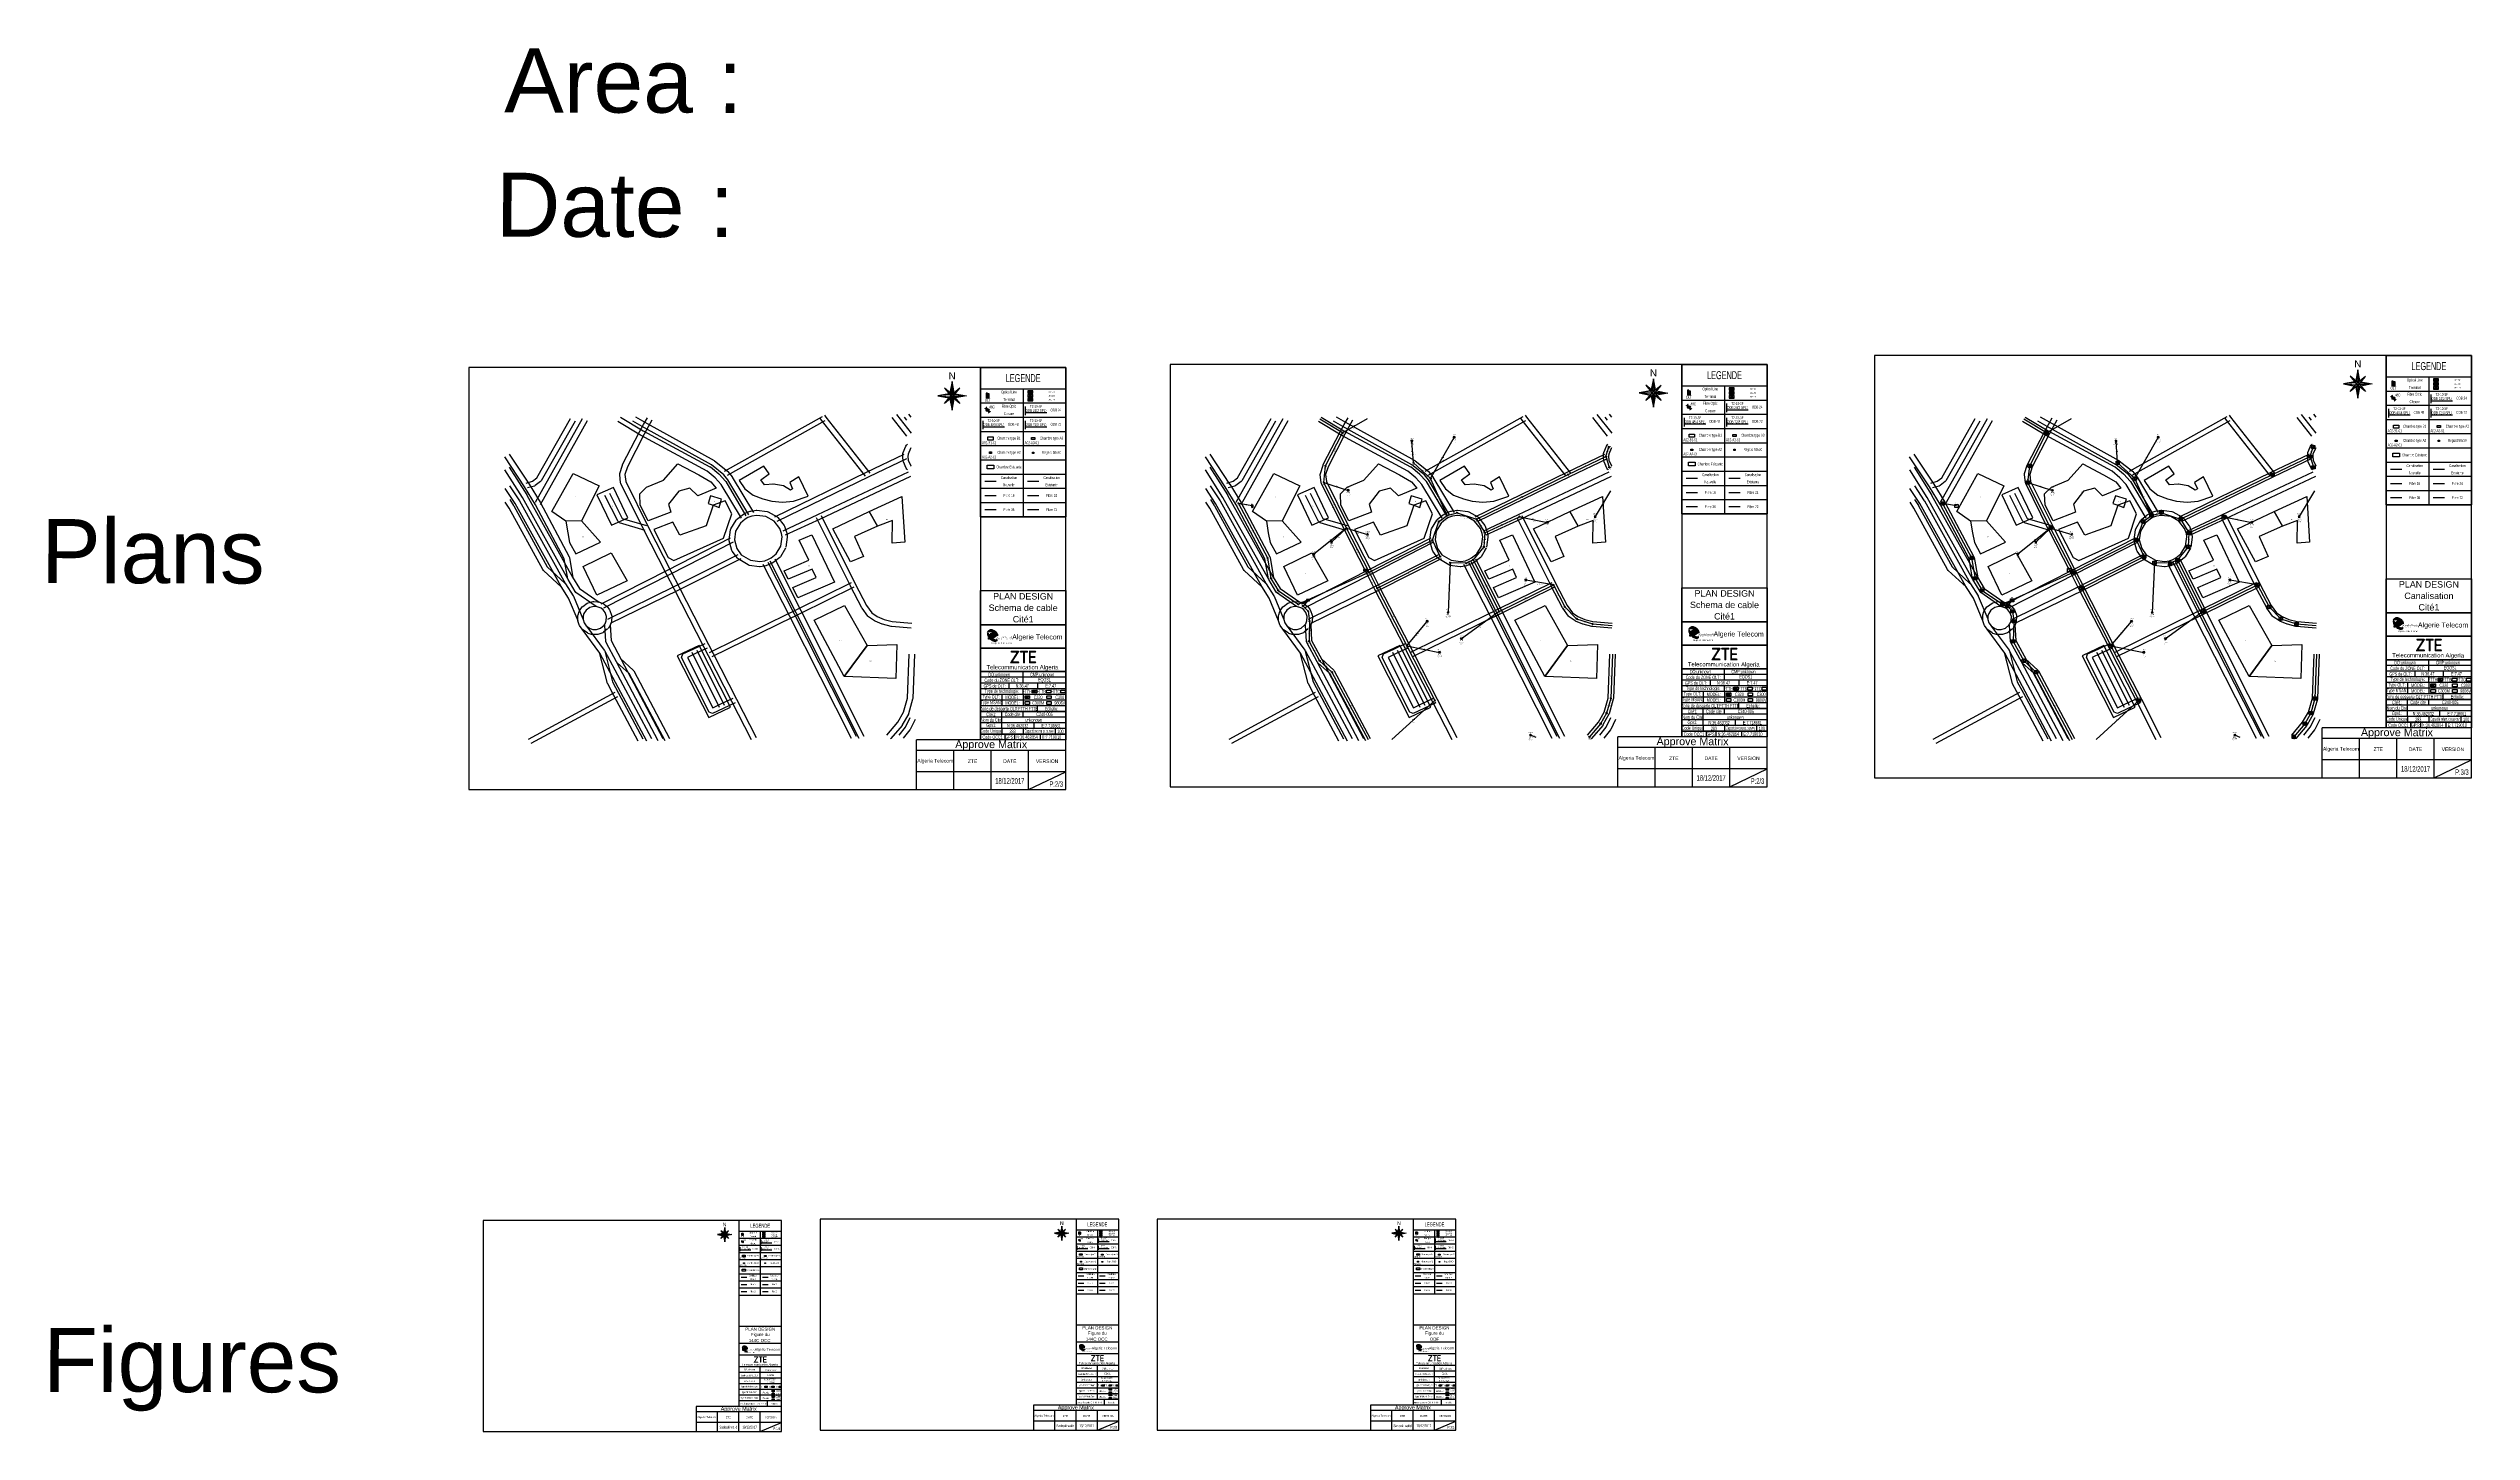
# Model space of a CAD drawing. Header units: millimetres. Extents: x -2012 to 1398, y -1200 to 746.
import ezdxf
from ezdxf.enums import TextEntityAlignment as Align

# ---------------------------------------------------------------- set-up
doc = ezdxf.new("R2010")
doc.units = ezdxf.units.MM
doc.styles.get("Standard").update_dxf_attribs({"font": 'arial.ttf'})

# ---------------------------------------------------------------- blocks, each defined once
blk = doc.blocks.new('OLT')
at = {"true_color": 0x0000ff}
blk.add_hatch(color=5, dxfattribs=at).paths.add_polyline_path([(-1.1, -1.5), (1.2, -1.5), (1.2, 1.2), (0, 1.2), (0, 1.8), (-1.1, 1.8)], flags=0)
at = {"color": 5, "true_color": 0x0000ff}
blk.add_lwpolyline([(-1.1, 1.8), (-1.1, -1.5), (1.2, -1.5), (1.2, 1.2), (0, 1.2), (0, 1.8)], close=True, dxfattribs=at)
blk = doc.blocks.new('JOINT CLOSURE')
at = {"lineweight": 25, "true_color": 0xff0000}
h = blk.add_hatch(color=1, dxfattribs=at)
h.paths.add_polyline_path([(0, 0), (-0.5, 2.6), (-2.5, 0.9)], flags=0)
h.paths.add_polyline_path([(2.5, -0.9), (0, 0), (0.5, -2.6)], flags=0)
h = blk.add_hatch(color=1, dxfattribs=at)
edge = h.paths.add_edge_path(flags=0)
edge.add_arc((0, 0), 1.01, 180, 360)
edge.add_arc((0, 0), 1.01, 0, 180)
at = {"color": 12, "lineweight": 25, "true_color": 0xcc0000}
blk.add_circle((0, 0), 1.01, dxfattribs=at)
blk = doc.blocks.new('AT LOGO')
at = {"linetype": 'Continuous', "true_color": 0x0000ff}
h = blk.add_hatch(color=5, dxfattribs=at)
h.paths.add_polyline_path([(9.5, -4), (9, -3.8), (8.5, -3.6), (7.9, -3.4), (7.4, -3.4), (7, -3.4), (6.6, -3.5), (6.2, -3.8), (5.8, -4.1), (5.4, -4.5), (5.2, -4.9), (5.3, -4.9), (5.7, -4.9), (6, -4.9), (6.5, -4.9), (7, -4.9), (7.1, -5), (7.6, -5), (7.9, -5.1), (8.4, -5.2), (8.9, -5.3), (9.5, -5.3), (9.9, -5.2), (10.2, -5.1), (10.4, -4.9), (10.5, -4.8), (10.2, -4.5)], flags=0)
h.paths.add_polyline_path([(9.4, -10.4), (9.1, -10.2), (8.7, -9.9), (8.5, -9.8), (8.2, -9.5), (8, -9.4), (7.7, -9.2), (7.6, -9), (7.4, -8.8), (7.2, -8.6), (7, -8.4), (6.7, -8.2), (6, -7.4), (5.4, -6.8), (5.3, -6.7), (5.3, -6.6), (5.4, -6.6), (5.5, -6.6), (5.6, -6.6), (5.5, -6.6), (5.5, -6.5), (5.4, -6.5), (5.4, -6.4), (5.5, -6.4), (5.5, -6.4), (5.6, -6.4), (5.8, -6.5), (5.7, -6.3), (5, -5.5), (5, -5.5), (5, -5.5), (4.9, -5.8), (4.9, -6.3), (5, -6.8), (5, -7.1), (5.2, -7.6), (5.3, -7.8), (5.6, -8.3), (6.2, -8.3), (6.2, -8.9), (5.9, -8.9), (6.2, -9.3), (6.6, -9.7), (6.7, -9.9), (7.1, -10.2), (7.7, -10.7), (8.3, -11), (8.5, -11.1), (9, -11.3), (9.6, -11.5), (10, -11.5), (10.4, -11.5), (10.7, -11.5), (11.1, -11.4), (11.3, -11.3), (11.5, -11.2), (11.6, -11), (11.7, -10.9), (11.9, -10.7), (11.7, -10.8), (11.4, -10.9), (11.2, -10.9), (10.9, -10.9), (10.7, -10.8), (10.3, -10.8), (10, -10.6), (9.7, -10.5)], flags=0)
at = {"true_color": 0x009900}
h = blk.add_hatch(color=94, dxfattribs=at)
h.paths.add_polyline_path([(12.2, -7.2), (12, -6.7), (11.8, -6.2), (11.5, -5.8), (11.3, -5.5), (11.1, -5.3), (10.9, -5.1), (10.6, -4.8), (10.4, -5.3), (10.1, -5.5), (9.8, -5.7), (9.5, -5.8), (9.1, -5.9), (8.7, -6), (8.1, -6.1), (7.4, -6.2), (7.1, -6.3), (6.8, -6.5), (6.7, -6.7), (6.7, -6.8), (6.7, -6.8), (6.7, -6.9), (6.9, -7.1), (6.9, -7.2), (6.9, -7.2), (6.9, -7.3), (6.9, -7.3), (6.9, -7.3), (6.8, -7.3), (6.7, -7.3), (5.8, -6.8), (6.6, -7.4), (7.3, -8), (8, -8.5), (8.5, -8.8), (8.9, -8.9), (9, -9), (9.3, -9), (9.5, -8.9), (9.8, -8.8), (10, -8.6), (10.2, -8.5), (10.2, -8.4), (10.7, -8.1), (11, -7.9), (11.3, -7.7), (11.5, -7.6), (11.7, -7.5), (11.9, -7.4), (12.1, -7.3), (12.1, -7.3), (12.3, -7.4)], flags=0)
h.paths.add_polyline_path([(6.2, -8.3), (5.6, -8.3), (5.6, -8.9), (6.2, -8.9)], flags=0)
h.paths.add_polyline_path([(6.2, -9.5), (5.6, -9.5), (5.6, -10.1), (6.2, -10.1)], flags=0)
at = {"linetype": 'Continuous', "true_color": 0x0000ff}
h = blk.add_hatch(color=5, dxfattribs=at)
h.paths.add_polyline_path([(12.2, -8.9), (12.2, -8.8), (12.2, -8.8), (12.2, -8.8), (12.1, -8.7), (12.1, -8.7), (12.1, -8.7), (12.1, -8.7), (12, -8.8), (12.1, -8.8), (12.1, -8.8), (12.1, -8.9), (12.1, -8.9), (12.1, -8.9), (12.1, -8.9), (12.1, -9), (12.1, -9), (12.1, -9.1), (11.8, -9.1), (11.8, -8.9), (11.8, -8.9), (11.8, -8.9), (11.7, -8.8), (11.7, -8.8), (11.7, -8.7), (11.7, -8.7), (11.6, -8.7), (11.6, -8.7), (11.6, -8.7), (11.6, -8.8), (11.6, -8.8), (11.6, -8.8), (11.6, -8.8), (11.6, -8.9), (11.6, -8.9), (11.6, -8.9), (11.7, -8.9), (11.7, -8.9), (11.7, -9), (11.7, -9), (11.7, -9), (11.7, -9.1), (11.7, -9.1), (11.7, -9.1), (11.7, -9.2), (11.7, -9.2), (11.7, -9.2), (11.7, -9.2), (11.6, -9.2), (11.6, -9.3), (11.6, -9.3), (11.5, -9.3), (11.5, -9.4), (11.5, -9.4), (11.4, -9.4), (11.4, -9.4), (11.3, -9.5), (11.2, -9.5), (11.1, -9.4), (11.1, -9.4), (11.1, -9.4), (11, -9.5), (11, -9.5), (11, -9.5), (11.1, -9.5), (11.2, -9.5), (11.3, -9.5), (11.3, -9.6), (11.4, -9.6), (11.5, -9.5), (11.5, -9.5), (11.5, -9.5), (11.6, -9.5), (11.6, -9.5), (11.6, -9.4), (11.7, -9.4), (11.7, -9.4), (11.7, -9.3), (11.7, -9.3), (11.8, -9.3), (11.8, -9.3), (11.8, -9.2), (11.8, -9.2), (12.2, -9.2)], flags=0)
h.paths.add_polyline_path([(12.4, -8.9), (12.4, -8.7), (12.4, -8.4), (12.4, -8.2), (12.4, -8.2), (12.4, -8.2), (12.3, -8.3), (12.3, -8.4), (12.3, -8.5), (12.3, -8.6), (12.3, -8.8), (12.3, -8.9), (12.3, -8.9), (12.4, -9), (12.4, -9), (12.4, -9.2), (12.4, -9.2), (12.4, -9.2), (12.4, -9.2), (12.4, -9.2), (12.4, -9.2), (12.4, -9.2), (12.4, -9.2), (12.4, -9.1), (12.4, -9.1), (12.4, -9.1), (12.4, -9)], flags=0)
h.paths.add_polyline_path([(12.1, -8.5), (12.1, -8.5), (12.1, -8.5), (12.1, -8.4), (12.1, -8.4), (12.1, -8.4), (12.1, -8.5), (12, -8.5), (12, -8.4), (12, -8.4), (12, -8.4), (12, -8.4), (11.9, -8.4), (11.9, -8.4), (11.9, -8.4), (11.9, -8.4), (12, -8.4), (12, -8.4), (12, -8.4), (12, -8.4), (12, -8.4), (12, -8.4), (12.1, -8.4), (12.1, -8.3), (12, -8.3), (12, -8.3), (12, -8.3), (12, -8.3), (11.9, -8.4), (11.9, -8.4), (11.9, -8.4), (11.9, -8.4), (11.9, -8.4), (11.9, -8.4), (11.9, -8.5), (11.9, -8.5), (11.9, -8.5), (11.9, -8.5), (11.9, -8.5), (11.9, -8.5), (11.9, -8.5), (11.9, -8.5), (11.9, -8.5), (11.9, -8.5), (11.9, -8.5), (11.9, -8.5), (12, -8.5), (12, -8.5), (12, -8.5), (12.1, -8.5)], flags=0)
h.paths.add_polyline_path([(13.1, -8.4), (13, -8.5), (13.1, -8.5), (13.2, -8.4)], flags=0)
h.paths.add_polyline_path([(13.2, -8.7), (13.2, -8.7), (13.1, -8.8), (13.2, -8.9), (13.2, -8.9), (13.2, -9), (13.2, -9), (13.2, -9.1), (13.2, -9.1), (13.2, -9.2), (13.1, -9.3), (13.1, -9.3), (13.1, -9.3), (13, -9.4), (13, -9.4), (12.9, -9.4), (12.8, -9.5), (12.7, -9.5), (12.7, -9.5), (12.6, -9.4), (12.6, -9.4), (12.6, -9.5), (12.6, -9.5), (12.6, -9.5), (12.7, -9.5), (12.8, -9.5), (12.9, -9.6), (13, -9.6), (13, -9.5), (13.1, -9.5), (13.2, -9.4), (13.2, -9.4), (13.3, -9.3), (13.3, -9.3), (13.3, -9.3), (13.3, -9.2), (13.3, -9.2), (15.7, -9.2), (15.7, -9), (15.6, -8.4), (15.6, -8.4), (15.6, -8.4), (15.7, -8.3), (15.7, -8.2), (15.6, -8.2), (15.6, -8.2), (15.5, -8.2), (15.5, -8.1), (15.5, -8.1), (15.5, -8.1), (15.5, -8.2), (15.5, -8.2), (15.5, -8.3), (15.5, -8.4), (15.5, -8.4), (15.5, -8.5), (15.6, -8.6), (15.6, -8.8), (15.6, -9.1), (15.3, -9.1), (15.2, -9), (15.2, -8.9), (15.1, -8.8), (15, -8.8), (14.9, -8.8), (14.9, -8.7), (14.8, -8.7), (14.8, -8.7), (14.7, -8.7), (14.7, -8.7), (14.7, -8.8), (14.7, -8.8), (14.6, -8.8), (14.6, -8.8), (14.6, -8.9), (14.7, -8.9), (14.8, -8.9), (14.9, -8.9), (15, -8.9), (15.1, -9.1), (13.3, -9.1), (13.3, -8.9), (13.3, -8.9), (13.3, -8.8)], flags=0)
h.paths.add_polyline_path([(15, -9.3), (14.8, -9.3), (14.8, -9.4), (14.9, -9.5)], flags=0)
h.paths.add_polyline_path([(16, -8.9), (15.9, -8.4), (15.9, -8.2), (15.9, -8.2), (15.9, -8.2), (15.8, -8.3), (15.8, -8.3), (15.8, -8.4), (15.9, -8.8), (15.9, -9), (15.9, -9.2), (15.9, -9.2), (15.9, -9.2), (15.9, -9.1), (15.9, -9.1), (16, -9)], flags=0)
h.paths.add_polyline_path([(17.4, -8.9), (17.4, -8.8), (17.4, -8.7), (17.4, -8.7), (17.4, -8.7), (17.4, -8.7), (17.3, -8.7), (17.3, -8.7), (17.3, -8.7), (17.3, -8.7), (17.3, -8.7), (17.3, -8.8), (17.3, -8.8), (17.3, -8.8), (17.3, -8.8), (17.3, -8.8), (17.3, -8.9), (17.3, -8.9), (17.4, -8.9), (17.4, -8.9), (17.4, -9), (16.6, -9), (16.6, -9), (16.5, -9), (16.4, -9), (16.4, -9), (16.4, -8.9), (16.4, -8.9), (16.4, -8.9), (16.4, -8.9), (16.4, -8.8), (16.4, -8.8), (16.4, -8.8), (16.4, -8.7), (16.4, -8.7), (16.4, -8.7), (16.4, -8.7), (16.4, -8.7), (16.3, -8.8), (16.3, -8.8), (16.3, -8.8), (16.3, -8.9), (16.3, -9), (16.3, -9), (16.4, -9.1), (16.4, -9.1), (16.4, -9.1), (16.5, -9.1), (16.5, -9.2), (16.6, -9.2), (17.4, -9.2)], flags=0)
h.paths.add_polyline_path([(16.9, -8.5), (16.7, -8.5), (16.7, -8.6), (16.8, -8.7)], flags=0)
h.paths.add_polyline_path([(17.1, -8.5), (16.9, -8.4), (16.9, -8.5), (17, -8.6)], flags=0)
h.paths.add_polyline_path([(17.7, -8.4), (17.6, -8.3), (17.6, -8.2), (17.5, -8.2), (17.5, -8.3), (17.5, -8.3), (17.5, -8.4), (17.5, -8.4), (17.5, -8.5), (17.5, -8.5), (17.6, -8.5), (17.6, -8.6), (17.6, -8.6), (17.6, -8.6), (17.7, -8.6), (17.7, -8.6), (17.7, -8.6), (17.7, -8.6), (17.7, -8.6), (17.8, -8.6), (17.8, -8.6), (17.8, -8.6), (17.8, -8.6), (17.8, -8.7), (17.8, -8.7), (17.8, -8.7), (17.8, -8.7), (17.9, -8.8), (18, -8.9), (18, -9), (17.9, -9), (17.9, -9.1), (17.8, -9.1), (17.8, -9.1), (17.7, -9.2), (17.7, -9.2), (17.7, -9.3), (17.8, -9.3), (18, -9.3), (18.1, -9.2), (18.1, -9.2), (18.1, -9.2), (18.1, -9.1), (18.1, -9), (18.1, -9), (18.1, -8.9), (18.1, -8.9), (18.1, -8.8), (18.1, -8.7), (18.2, -8.7), (18.2, -8.6), (18.2, -8.6), (18.2, -8.5), (18.2, -8.5), (18.2, -8.5), (18.3, -8.4), (18.3, -8.3), (18.2, -8.3), (18.1, -8.3), (18.1, -8.3), (18.1, -8.3), (18.1, -8.2), (18.1, -8.2), (18.1, -8.2), (18.1, -8.2), (18.1, -8.3), (18.1, -8.3), (18.1, -8.4), (18.1, -8.4), (18.1, -8.4), (18.1, -8.6), (18.1, -8.7), (18.1, -8.8), (18, -8.9), (18, -8.9), (18, -8.9), (18, -8.8), (17.9, -8.7), (17.8, -8.5)], flags=0)
h.paths.add_polyline_path([(18, -9), (18, -9), (18, -9), (18, -9), (18, -9.1), (18, -9.1), (18, -9.1), (18, -9.1), (18, -9.1), (18, -9.1), (18, -9.1), (18, -9.1), (18, -9.1), (18, -9.1), (18, -9.1), (17.9, -9.1), (17.9, -9.1), (17.9, -9.1), (17.9, -9.1), (17.9, -9.1), (17.9, -9.1), (18, -9)], flags=0)
h.paths.add_polyline_path([(18.4, -8.3), (18.4, -8.2), (18.4, -8.2), (18.4, -8.2), (18.3, -8.4), (18.3, -8.4), (18.4, -8.4), (18.4, -8.5), (18.4, -8.5), (18.4, -8.7), (18.4, -8.9), (18.4, -9), (18.4, -9.1), (18.4, -9.1), (18.5, -9.1), (18.5, -9.1), (18.5, -9.1), (18.5, -9.2), (18.5, -9.2), (20.3, -9.2), (20.3, -9.2), (20.3, -9.1), (20.3, -9.1), (20.3, -9.1), (20.4, -9.1), (20.4, -9.2), (20.4, -9.2), (21.8, -9.2), (21.8, -8.9), (21.8, -8.8), (21.8, -8.8), (21.8, -8.7), (21.8, -8.7), (21.8, -8.7), (21.8, -8.7), (21.7, -8.7), (21.7, -8.8), (21.7, -8.8), (21.7, -8.8), (21.7, -8.8), (21.7, -8.9), (21.8, -8.9), (21.8, -8.9), (21.8, -8.9), (21.8, -9), (21.8, -9), (21.8, -9.1), (21.4, -9.1), (21.4, -8.9), (21.4, -8.9), (21.4, -8.9), (21.4, -8.8), (21.4, -8.8), (21.4, -8.8), (21.3, -8.8), (21.3, -8.8), (21.2, -8.8), (21.1, -8.8), (21, -8.8), (21, -8.8), (20.9, -8.9), (20.9, -8.9), (20.8, -9), (20.7, -9), (20.6, -9), (20.6, -9), (20.6, -9), (20.5, -9), (20.5, -9), (20.4, -9), (20.4, -9), (20.4, -9), (20.4, -9), (20.4, -8.9), (20.4, -8.9), (20.4, -8.9), (20.4, -8.9), (20.3, -8.9), (20.3, -8.8), (20.3, -8.8), (20.3, -8.8), (20.3, -8.8), (20.3, -8.8), (20.3, -8.9), (20.3, -8.9), (20.3, -8.9), (20.3, -9), (20.3, -9), (20.3, -9), (20.3, -9), (20.3, -9), (20.2, -9.1), (18.5, -9.1), (18.5, -9), (18.5, -9), (18.5, -8.8), (18.5, -8.7), (18.5, -8.5)], flags=0)
h.paths.add_polyline_path([(20.8, -9), (20.8, -9), (20.9, -9), (21, -9), (21, -8.9), (21, -8.9), (21.1, -8.9), (21.1, -8.9), (21.1, -8.9), (21.2, -8.9), (21.2, -8.9), (21.2, -8.9), (21.3, -8.9), (21.3, -8.9), (21.3, -8.9), (21.3, -8.9), (21.3, -8.9), (21.3, -9), (21.3, -9), (21.3, -9), (21.3, -9), (21.3, -9), (21.3, -9), (21.3, -9), (21.2, -9), (21.2, -9), (20.8, -9)], flags=0)
h.paths.add_polyline_path([(22.1, -8.4), (22, -8.2), (22, -8.2), (22, -8.2), (22, -8.3), (22, -8.3), (22, -8.4), (22, -8.8), (22, -9), (22, -9.2), (22, -9.2), (22, -9.2), (22.1, -9.1), (22.1, -9.1), (22.1, -9), (22.1, -8.9)], flags=0)
h.paths.add_polyline_path([(21.8, -8.4), (21.7, -8.3), (21.6, -8.4), (21.8, -8.5)], flags=0)
h.paths.add_polyline_path([(21.7, -8.5), (21.5, -8.4), (21.5, -8.5), (21.6, -8.6)], flags=0)
h.paths.add_polyline_path([(22.1, -9.3), (22.1, -9.3), (22, -9.3), (22, -9.3), (22, -9.3), (22, -9.3), (21.9, -9.4), (21.9, -9.4), (21.9, -9.5), (21.9, -9.5), (21.9, -9.5), (21.9, -9.5), (21.9, -9.5), (22, -9.5), (22, -9.5), (21.9, -9.5), (21.9, -9.5), (21.9, -9.5), (21.9, -9.5), (21.9, -9.5), (21.9, -9.5), (21.9, -9.6), (21.9, -9.6), (21.9, -9.6), (22, -9.5), (22, -9.5), (22.1, -9.5), (22.1, -9.5), (22.1, -9.5), (22.1, -9.5), (22.1, -9.5), (22.1, -9.5), (22.1, -9.5), (22.1, -9.5), (22, -9.5), (22, -9.5), (22, -9.5), (22, -9.4), (22, -9.4), (21.9, -9.4), (21.9, -9.4), (22, -9.4), (22, -9.4), (22, -9.4), (22, -9.4), (22, -9.4), (22, -9.4), (22, -9.4), (22, -9.4), (22, -9.4), (22.1, -9.4), (22.1, -9.4), (22.1, -9.4), (22.1, -9.4)], flags=0)
at = {"color": 5, "linetype": 'ByBlock', "true_color": 0x0000ff}
for p, q in [((5, -5.5), (4.9, -5.8)), ((4.9, -5.8), (4.9, -6.3)), ((4.9, -6.3), (5, -6.8)), ((5, -6.8), (5, -7.1)), ((5, -7.1), (5.2, -7.6)), ((5.2, -7.6), (5.3, -7.8)), ((5.3, -7.8), (5.6, -8.3))]:
    blk.add_line(p, q, dxfattribs=at)
at = {"color": 5, "linetype": 'Continuous', "true_color": 0x0000ff}
for p, q in [((5.7, -6.3), (5, -5.5)), ((5, -5.5), (5, -5.5)), ((5, -5.5), (5, -5.5)), ((5.3, -6.7), (5.3, -6.6)), ((5.3, -6.6), (5.3, -6.6)), ((5.3, -6.6), (5.4, -6.6)), ((5.4, -6.8), (5.3, -6.7)), ((5.4, -6.5), (5.4, -6.4)), ((5.4, -6.4), (5.4, -6.4)), ((5.4, -6.4), (5.5, -6.4)), ((5.5, -6.5), (5.4, -6.5)), ((5.4, -6.6), (5.5, -6.6)), ((6, -7.4), (5.4, -6.8)), ((5.5, -6.4), (5.5, -6.4)), ((5.5, -6.4), (5.6, -6.4)), ((5.5, -6.6), (5.5, -6.5)), ((5.5, -6.6), (5.6, -6.6)), ((5.6, -6.6), (5.5, -6.6)), ((5.6, -6.4), (5.8, -6.5)), ((5.8, -6.5), (5.7, -6.3)), ((5.9, -8.9), (6.2, -9.3)), ((6.7, -8.2), (6, -7.4)), ((6.2, -9.3), (6.6, -9.7)), ((6.6, -9.7), (6.7, -9.9)), ((7, -8.4), (6.7, -8.2)), ((6.7, -9.9), (7.1, -10.2)), ((7.2, -8.6), (7, -8.4)), ((7.1, -10.2), (7.7, -10.7)), ((7.4, -8.8), (7.2, -8.6)), ((7.6, -9), (7.4, -8.8)), ((7.7, -9.2), (7.6, -9)), ((8, -9.4), (7.7, -9.2)), ((7.7, -10.7), (8.3, -11)), ((8.2, -9.5), (8, -9.4)), ((8.5, -9.8), (8.2, -9.5)), ((8.3, -11), (8.5, -11.1)), ((8.7, -9.9), (8.5, -9.8)), ((8.5, -11.1), (9, -11.3)), ((9.1, -10.2), (8.7, -9.9)), ((9, -11.3), (9.6, -11.5)), ((9.4, -10.4), (9.1, -10.2)), ((9.7, -10.5), (9.4, -10.4)), ((9.6, -11.5), (10, -11.5)), ((10, -10.6), (9.7, -10.5)), ((10.3, -10.8), (10, -10.6)), ((10, -11.5), (10.4, -11.5)), ((10.7, -10.8), (10.3, -10.8)), ((10.4, -11.5), (10.7, -11.5)), ((10.9, -10.9), (10.7, -10.8)), ((10.7, -11.5), (11.1, -11.4)), ((11.2, -10.9), (10.9, -10.9)), ((11.1, -11.4), (11.3, -11.3)), ((11.4, -10.9), (11.2, -10.9)), ((11.3, -11.3), (11.5, -11.2)), ((11.7, -10.8), (11.4, -10.9)), ((11.5, -11.2), (11.6, -11)), ((11.6, -11), (11.7, -10.9)), ((11.7, -10.9), (11.9, -10.7)), ((11.9, -10.7), (11.7, -10.8))]:
    blk.add_line(p, q, dxfattribs=at)
at = {"color": 5, "true_color": 0x0000ff}
for p, q in [((5.2, -4.9), (5.4, -4.5)), ((5.3, -4.9), (5.2, -4.9)), ((5.7, -4.9), (5.3, -4.9)), ((5.4, -4.5), (5.8, -4.1)), ((6, -4.9), (5.7, -4.9)), ((5.8, -4.1), (6.2, -3.8)), ((6.5, -4.9), (6, -4.9)), ((6.2, -3.8), (6.6, -3.5)), ((7, -4.9), (6.5, -4.9)), ((6.6, -3.5), (7, -3.4)), ((7, -3.4), (7.4, -3.4)), ((7.1, -5), (7, -4.9)), ((7.6, -5), (7.1, -5)), ((7.4, -3.4), (7.9, -3.4)), ((7.9, -5.1), (7.6, -5)), ((7.9, -3.4), (8.5, -3.6)), ((8.4, -5.2), (7.9, -5.1)), ((8.9, -5.3), (8.4, -5.2)), ((8.5, -3.6), (9, -3.8)), ((9.5, -5.3), (8.9, -5.3)), ((9, -3.8), (9.5, -4)), ((9.5, -4), (10.2, -4.5)), ((9.9, -5.2), (9.5, -5.3)), ((10.2, -5.1), (9.9, -5.2)), ((10.2, -4.5), (10.5, -4.8)), ((10.4, -4.9), (10.2, -5.1)), ((10.5, -4.8), (10.4, -4.9))]:
    blk.add_line(p, q, dxfattribs=at)
at = {"color": 92, "lineweight": -3, "true_color": 0x00cc00}
for p, q in [((5.6, -8.3), (6.2, -8.3)), ((5.6, -8.9), (5.6, -8.3)), ((6.2, -8.9), (5.6, -8.9)), ((5.6, -9.5), (6.2, -9.5)), ((5.6, -10.1), (5.6, -9.5)), ((6.2, -10.1), (5.6, -10.1)), ((6.7, -7.3), (5.8, -6.8)), ((5.8, -6.8), (6.6, -7.4)), ((6.2, -8.3), (6.2, -8.9)), ((6.2, -9.5), (6.2, -10.1)), ((6.6, -7.4), (7.3, -8)), ((6.8, -6.5), (6.7, -6.7)), ((6.7, -6.7), (6.7, -6.8)), ((6.7, -6.8), (6.7, -6.8)), ((6.7, -6.8), (6.7, -6.9)), ((6.7, -6.9), (6.9, -7.1)), ((6.8, -7.3), (6.7, -7.3)), ((7.1, -6.3), (6.8, -6.5)), ((6.9, -7.3), (6.8, -7.3)), ((6.9, -7.1), (6.9, -7.2)), ((6.9, -7.2), (6.9, -7.2)), ((6.9, -7.2), (6.9, -7.3)), ((6.9, -7.3), (6.9, -7.3)), ((6.9, -7.3), (6.9, -7.3)), ((7.4, -6.2), (7.1, -6.3)), ((7.3, -8), (8, -8.5)), ((8.1, -6.1), (7.4, -6.2)), ((8, -8.5), (8.5, -8.8)), ((8.7, -6), (8.1, -6.1)), ((8.5, -8.8), (8.9, -8.9)), ((9.1, -5.9), (8.7, -6)), ((8.9, -8.9), (9, -9)), ((9, -9), (9.3, -9)), ((9.5, -5.8), (9.1, -5.9)), ((9.3, -9), (9.5, -8.9)), ((9.8, -5.7), (9.5, -5.8)), ((9.5, -8.9), (9.8, -8.8)), ((10.1, -5.5), (9.8, -5.7)), ((9.8, -8.8), (10, -8.6)), ((10, -8.6), (10.2, -8.5)), ((10.4, -5.3), (10.1, -5.5)), ((10.2, -8.4), (10.7, -8.1)), ((10.2, -8.5), (10.2, -8.4)), ((10.6, -4.8), (10.4, -5.3)), ((10.9, -5.1), (10.6, -4.8)), ((10.6, -4.8), (10.6, -4.8)), ((10.7, -8.1), (11, -7.9)), ((11.1, -5.3), (10.9, -5.1)), ((11, -7.9), (11.3, -7.7)), ((11.3, -5.5), (11.1, -5.3)), ((11.5, -5.8), (11.3, -5.5)), ((11.3, -7.7), (11.5, -7.6)), ((11.8, -6.2), (11.5, -5.8)), ((11.5, -7.6), (11.7, -7.5)), ((11.7, -7.5), (11.9, -7.4)), ((12, -6.7), (11.8, -6.2)), ((11.9, -7.4), (12.1, -7.3)), ((12.2, -7.2), (12, -6.7)), ((12.1, -7.3), (12.1, -7.3)), ((12.1, -7.3), (12.3, -7.4)), ((12.3, -7.4), (12.2, -7.2))]:
    blk.add_line(p, q, dxfattribs=at)
at = {"color": 5, "linetype": 'Continuous', "true_color": 0x0000ff}
blk.add_text('Toujours plus proche', height=1.112, dxfattribs=at).set_placement((7.5, -13.4))
at = {"color": 94, "true_color": 0x009900, "width": 1.8}
blk.add_text('ALGERIE TELECOM', height=0.487, dxfattribs=at).set_placement((10.7, -10.3))
at = {"ltscale": 0.2}
blk.add_text('Algerie Telecom', height=3.5, rotation=359.884, dxfattribs=at).set_placement((22.3, -10.3))
blk = doc.blocks.new('ZTE LOGO')
at = {"true_color": 0x0066cc}
h = blk.add_hatch(color=152, dxfattribs=at)
edge = h.paths.add_edge_path(flags=0)
edge.add_arc((26.6, -2.4), 0.624, 340.3713, 439.47)
edge.add_line((26.7, -1.7), (21.7, -1.7))
edge.add_arc((21.7, -2.1), 0.403, 90, 124.8026)
edge.add_arc((21.9, -2.4), 0.713, 124.8026, 246.0414)
edge.add_line((21.6, -3.1), (24.7, -3.1))
edge.add_arc((24.8, -3.3), 0.263, -37.668, 95.2063, ccw=False)
edge.add_line((25, -3.5), (20.9, -9.9))
edge.add_arc((21, -10), 0.168, 147.5696, 166.7577)
edge.add_arc((21.4, -10.1), 0.585, 166.7577, 246.7557)
edge.add_arc((21.3, -10.5), 0.168, 246.7557, 270)
edge.add_line((21.3, -10.6), (26.7, -10.6))
edge.add_arc((26.7, -10.5), 0.168, 270, 301.3266)
edge.add_arc((26.5, -10), 0.733, 301.3266, 420.2615)
edge.add_arc((26.7, -9.5), 0.168, 60.2615, 90)
edge.add_line((26.7, -9.3), (23.3, -9.3))
edge.add_arc((23.3, -9.1), 0.234, 136.9789, 270.9901, ccw=False)
edge.add_line((23.1, -8.9), (27.2, -2.6))
edge = h.paths.add_edge_path(flags=0)
edge.add_arc((31.6, -3.3), 0.282, 89.0465, 172.1994, ccw=False)
edge.add_line((31.6, -3.1), (33.1, -3.1))
edge.add_arc((32.8, -2.4), 0.697, 290.3968, 430.0648)
edge.add_line((33.1, -1.7), (28, -1.7))
edge.add_arc((28.3, -2.4), 0.697, 109.8891, 249.5896)
edge.add_line((28, -3.1), (29.5, -3.1))
edge.add_arc((29.5, -3.3), 0.282, -6.4671, 92.287, ccw=False)
edge.add_line((29.8, -3.4), (29.8, -10.1))
edge.add_arc((30, -10.1), 0.168, 180, 202.0682)
edge.add_arc((30.6, -9.9), 0.786, 202.0682, 268.4705)
edge.add_line((30.5, -10.6), (30.6, -10.6))
edge.add_arc((30.6, -9.9), 0.786, 271.5295, 336.5638)
edge.add_arc((31.1, -10.1), 0.168, 336.5638, 360)
edge.add_line((31.3, -10.1), (31.3, -3.3))
edge = h.paths.add_edge_path(flags=0)
edge.add_line((35.3, -5.2), (35.3, -3.4))
edge.add_arc((35.6, -3.4), 0.336, 90, 180, ccw=False)
edge.add_line((35.6, -3.1), (38.6, -3.1))
edge.add_arc((38.5, -2.4), 0.676, 284.7167, 436.0783)
edge.add_line((38.6, -1.7), (34.4, -1.7))
edge.add_arc((34.5, -2.2), 0.498, 97.4126, 173.1021)
edge.add_line((34, -2.2), (34, -10.2))
edge.add_arc((34.5, -10.1), 0.52, 189.4263, 262.2716)
edge.add_line((34.4, -10.6), (38.6, -10.6))
edge.add_arc((38.5, -10), 0.676, 284.7167, 436.0783)
edge.add_line((38.6, -9.3), (35.6, -9.3))
edge.add_arc((35.6, -9), 0.336, 180, 270, ccw=False)
edge.add_line((35.3, -9), (35.3, -7.2))
edge.add_arc((35.7, -7.2), 0.403, 90, 180, ccw=False)
edge.add_line((35.7, -6.8), (38.3, -6.8))
edge.add_arc((38.1, -6.2), 0.663, 291.6587, 429.5493)
edge.add_line((38.3, -5.6), (35.7, -5.6))
edge.add_arc((35.7, -5.2), 0.403, 180, 270, ccw=False)
at = {"ltscale": 0.2}
blk.add_text('Telecommunication Algeria ', height=3, rotation=359.884, dxfattribs=at).set_placement((30, -14.9), align=Align.CENTER)
blk = doc.blocks.new('Closure')
at = {"lineweight": 25, "true_color": 0xff0000}
h = blk.add_hatch(color=1, dxfattribs=at)
h.paths.add_polyline_path([(0, 0), (-0.3, 1.8), (-1.7, 0.6)], flags=0)
h.paths.add_polyline_path([(1.7, -0.6), (0, 0), (0.3, -1.7)], flags=0)
h = blk.add_hatch(color=1, dxfattribs=at)
edge = h.paths.add_edge_path(flags=0)
edge.add_arc((0, 0), 0.685, 180, 360)
edge.add_arc((0, 0), 0.685, 0, 180)
at = {"color": 12, "lineweight": 25, "true_color": 0xcc0000}
for radius in [0.685, 0.648]:
    blk.add_circle((0, 0), radius, dxfattribs=at)
blk = doc.blocks.new('main_block')
for p, q in [((-700, 297), (-700, -227)), ((-700, 267), (-580, 267)), ((-700, 247), (-580, 247)), ((-640, 267), (-640, 147)), ((-700, 227), (-580, 227)), ((-700, 207), (-580, 207)), ((-700, 187), (-580, 187)), ((-700, 167), (-580, 167)), ((-700, 147), (-580, 147)), ((-640, 147), (-640, 127)), ((-700, 127), (-580, 127)), ((-700, 107), (-580, 107)), ((-640, 127), (-640, 87)), ((-700, 87), (-580, 87)), ((-700, 87), (-580, 87)), ((-640, -147), (-640, -131)), ((-580, -139), (-700, -139)), ((-580, -147), (-700, -147)), ((-580, -155), (-700, -155)), ((-580, -163), (-700, -163)), ((-670, -163), (-670, -179)), ((-660, -147), (-660, -155)), ((-640, -163), (-640, -155)), ((-640, -163), (-640, -179)), ((-620, -147), (-620, -155)), ((-580, -171), (-700, -171)), ((-580, -179), (-700, -179)), ((-580, -195), (-700, -195)), ((-580, -203), (-700, -203)), ((-670, -211), (-670, -187)), ((-640, -195), (-640, -187)), ((-625, -203), (-625, -211)), ((-620, -187), (-620, -179)), ((-580, -227), (-790, -227)), ((-790, -297), (-790, -227)), ((-580, -211), (-700, -211)), ((-670, -211), (-670, -219)), ((-666, -219), (-666, -227)), ((-652, -219), (-652, -227)), ((-640, -211), (-640, -219)), ((-616, -219), (-616, -227)), ((-595, -211), (-595, -219)), ((-580, -242), (-790, -242)), ((-580, -272), (-790, -272)), ((-737.5, -297), (-737.5, -242)), ((-685, -297), (-685, -242)), ((-632.5, -297), (-632.5, -242)), ((-632.5, -297), (-580, -272))]:
    blk.add_line(p, q)
at = {"color": 1, "ltscale": 3, "true_color": 0xff0000}
for p, q in [((-637.1, -165.1), (-630.9, -169)), ((-630.9, -165.1), (-637.1, -169)), ((-627.1, -157.1), (-620.9, -161)), ((-620.9, -157.1), (-627.1, -161))]:
    blk.add_line(p, q, dxfattribs=at)
for points in [[(-1420, -297), (-580, -297), (-580, 297), (-1420, 297)], [(-580, 87), (-700, 87), (-700, 297), (-580, 297)], [(-580, -65), (-700, -65), (-700, -17), (-580, -17)], [(-700, -65), (-580, -65), (-580, -98), (-700, -98)], [(-700, -98), (-580, -98), (-580, -131), (-700, -131)], [(-580, -187), (-700, -187), (-700, -131), (-580, -131)], [(-637.1, -165.1), (-630.9, -165.1), (-630.9, -169), (-637.1, -169)], [(-627.1, -157.1), (-620.9, -157.1), (-620.9, -161), (-627.1, -161)], [(-607.1, -157.1), (-600.9, -157.1), (-600.9, -161), (-607.1, -161)], [(-606.6, -165.1), (-600.4, -165.1), (-600.4, -169), (-606.6, -169)], [(-587.1, -157.1), (-580.9, -157.1), (-580.9, -161), (-587.1, -161)], [(-700, -187), (-580, -187), (-580, -219), (-700, -219)], [(-637.1, -173.1), (-630.9, -173.1), (-630.9, -177), (-637.1, -177)], [(-606.6, -173.1), (-600.4, -173.1), (-600.4, -177), (-606.6, -177)], [(-700, -219), (-580, -219), (-580, -227), (-700, -227)]]:
    blk.add_lwpolyline(points, close=True)
at = {"flags": 128}
for points in [[(-737, 261.4), (-740, 277.1), (-743, 261.4)], [(-738.8, 260.6), (-740, 277.1), (-741.2, 260.6)], [(-744.4, 260), (-760.1, 257), (-744.4, 254)], [(-743, 258.3), (-760.1, 257), (-743, 255.7)], [(-738.9, 258), (-750.7, 267.7), (-741, 255.9)], [(-738.9, 255.9), (-750.7, 246.3), (-741.1, 258.1)], [(-743, 252.6), (-740, 236.9), (-737, 252.6)], [(-740, 260.8), (-741.9, 260.5)], [(-741.9, 253.5), (-740, 253.2)], [(-741.3, 253.4), (-740, 236.9), (-738.8, 253.4)], [(-738.9, 255.9), (-729.3, 267.6), (-741.1, 258.1)], [(-738.9, 258), (-729.3, 246.3), (-741, 255.9)], [(-740, 260.8), (-738.1, 260.5)], [(-738.2, 253.5), (-740, 253.2)], [(-737, 258.3), (-719.9, 257), (-737, 255.7)], [(-735.6, 260), (-719.9, 257), (-735.6, 254)]]:
    blk.add_lwpolyline(points, dxfattribs=at)
blk.add_circle((-740, 257), 1.52)
at = {"layer": '0-ZTE-16 CABLE'}
blk.add_line((-694, 117), (-678, 117), dxfattribs=at)
at = {"layer": '0-ZTE-24 CABLE'}
blk.add_line((-634, 117), (-618, 117), dxfattribs=at)
at = {"layer": '0-ZTE-36 CABLE'}
blk.add_line((-694, 97), (-678, 97), dxfattribs=at)
at = {"layer": '0-ZTE-72 CABLE'}
blk.add_line((-634, 97), (-618, 97), dxfattribs=at)
at = {"layer": '0-ZTE-Duct existing'}
blk.add_line((-634, 137), (-618, 137), dxfattribs=at)
at = {"layer": '0-ZTE-Duct new'}
blk.add_line((-694, 137), (-678, 137), dxfattribs=at)
at = {"layer": '0-ZTE-HH new'}
blk.add_lwpolyline([(-627, 178), (-625, 178), (-625, 176), (-627, 176)], close=True, dxfattribs=at)
at = {"layer": '0-ZTE-MH existing', "ltscale": 3}
blk.add_lwpolyline([(-690.6, 159.7), (-681.4, 159.7), (-681.4, 154.3), (-690.6, 154.3)], close=True, dxfattribs=at)
at = {"layer": '0-ZTE-MH new'}
for points in [[(-689.7, 199.2), (-682.3, 199.2), (-682.3, 194.8), (-689.7, 194.8)], [(-628.4, 198.3), (-623.6, 198.3), (-623.6, 195.7), (-628.4, 195.7)]]:
    blk.add_lwpolyline(points, close=True, dxfattribs=at)
blk.add_lwpolyline([(-687.6, 178.1), (-684.4, 178.1), (-684.4, 175.9), (-687.6, 175.9), (-687.6, 178.1)], dxfattribs=at)
at = {"layer": '0-ZTE-OCC', "color": 1, "lineweight": 30, "true_color": 0xff0000}
for p, q in [((-633.5, 264.2), (-626.5, 260.8)), ((-633.5, 260.8), (-626.5, 264.2))]:
    blk.add_line(p, q, dxfattribs=at)
at = {"layer": '0-ZTE-OCC', "color": 3, "lineweight": 30, "true_color": 0x00ff00}
for p, q in [((-633.5, 258.8), (-626.5, 255.2)), ((-633.5, 255.2), (-626.5, 258.8))]:
    blk.add_line(p, q, dxfattribs=at)
at = {"layer": '0-ZTE-OCC', "color": 6, "lineweight": 30, "true_color": 0xff00ff}
for p, q in [((-633.5, 253.2), (-626.5, 249.8)), ((-633.5, 249.8), (-626.5, 253.2))]:
    blk.add_line(p, q, dxfattribs=at)
at = {"layer": '0-ZTE-OCC', "color": 1, "lineweight": 30, "true_color": 0xff0000}
blk.add_lwpolyline([(-626.5, 264.2), (-633.5, 264.2), (-633.5, 260.8), (-626.5, 260.8)], close=True, dxfattribs=at)
at = {"layer": '0-ZTE-OCC', "color": 3, "lineweight": 30, "true_color": 0x00ff00}
blk.add_lwpolyline([(-626.5, 258.8), (-633.5, 258.8), (-633.5, 255.2), (-626.5, 255.2)], close=True, dxfattribs=at)
at = {"layer": '0-ZTE-OCC', "color": 6, "lineweight": 30, "true_color": 0xff00ff}
blk.add_lwpolyline([(-626.5, 253.2), (-633.5, 253.2), (-633.5, 249.8), (-626.5, 249.8)], close=True, dxfattribs=at)
at = {"layer": '0-ZTE-ODB'}
for p, q in [((-636.9, 230), (-636.9, 242)), ((-696.5, 210), (-696.5, 222)), ((-666.5, 213), (-696.5, 213)), ((-606.9, 233), (-636.9, 233)), ((-636.9, 210), (-636.9, 222)), ((-606.9, 213), (-636.9, 213))]:
    blk.add_line(p, q, dxfattribs=at)
at = {"xscale": 2, "yscale": 2, "zscale": 2}
for name, p in [('OLT', (-690.1, 257.3)), ('ZTE LOGO', (-700, -98)), ('AT LOGO', (-700, -65))]:
    blk.add_blockref(name, p, dxfattribs=at)
at = {"layer": '0-ZTE-Joint closure', "xscale": 2, "yscale": 2, "zscale": 2}
blk.add_blockref('JOINT CLOSURE', (-690, 237), dxfattribs=at)
for s, height, rotation, p in [('N', 10, 359.9985, (-740, 285.2)), ('Approve Matrix', 10.781, 359.884, (-685, -234.5)), ('Algeria Telecom', 5, 359.884, (-763.8, -257)), ('ZTE', 5, 359.884, (-711.3, -257)), ('DATE', 5, 359.884, (-658.8, -257)), ('VERSION', 5, 359.884, (-606.3, -257))]:
    blk.add_text(s, height=height, rotation=rotation).set_placement(p, align=Align.MIDDLE)
at = {"width": 0.6}
for s, height, p in [('LEGENDE', 11.18, (-640, 282)), ('OLT', 4, (-690, 251, 0)), ('Optical Line', 4, (-660, 262)), ('Fibre Optic', 4, (-660, 242)), ('Terminal', 4, (-660, 252)), ('ODB 24', 4, (-594, 237)), ('Closure', 4, (-660, 232)), ('ODB 48', 4, (-654, 217)), ('ODB 72', 4, (-594, 217)), ('Chambre type B1', 4, (-660, 197)), ('Chambre type A2', 4, (-660, 177)), ('Chambre type A3', 4, (-600, 197)), ('Regard 50x50', 4, (-600, 177)), ('Chambre Existante', 4, (-660, 157)), ('Canalisation', 4, (-660, 142)), ('Canalisation', 4, (-600, 142)), ('Nouvelle', 4, (-660, 132)), ('Fibre 16', 4, (-660, 117)), ('Existante', 4, (-600, 132)), ('Fibre 24', 4, (-600, 117)), ('Fibre 36', 4, (-660, 97)), ('Fibre 72', 4, (-600, 97)), ('18/12/2017', 7.82, (-658.8, -284.5))]:
    blk.add_text(s, height=height, dxfattribs=at).set_placement(p, align=Align.MIDDLE)
at = {"ltscale": 0.2}
for s, p in [('PLAN DESIGN', (-640, -25)), ('Schema de cable', (-640, -41)), ('Cité1', (-640, -57))]:
    blk.add_text(s, height=9, rotation=359.884, dxfattribs=at).set_placement(p, align=Align.MIDDLE)
for s, height, width, p in [('DO:unknown', 5, 0.6, (-673.7, -135)), ('CMP:unknown', 5, 0.6, (-613.3, -135)), ('Type OLT:', 5, 0.6, (-685, -167)), ('GPS de OLT:', 5, 0.6, (-680, -151)), ('Code du ZONE OLT:', 5, 0.6, (-670, -143)), ('Type de technologie:', 5, 0.6, (-670, -159)), ('MODEL:', 5, 0.6, (-655, -167)), ('N:36.47', 5, 0.6, (-641.3, -151)), ('FTTH:', 5, 0.6, (-634, -159)), ('C320', 5, 0.6, (-619, -167)), ('FTTB:', 5, 0.6, (-614, -159)), ('E:7.47', 5, 0.6, (-601.1, -151)), ('FTTC:', 5, 0.6, (-594, -159)), ('C300', 5, 0.6, (-588.5, -167)), ('Type MSAN:', 5, 0.6, (-685, -175)), ('Nom du Cite', 5, 0.6, (-685, -199)), ('Zone de desserte OLT:FTTH FTTB', 5, 0.6, (-660, -183)), ('Gps1:', 5, 0.6, (-685, -207)), ('Cité1:', 5, 0.6, (-685, -191)), ('Code cite', 5, 0.6, (-655, -191)), ('MODEL:', 5, 0.6, (-655, -175)), ('N:36.462032', 5, 0.6, (-647.7, -207)), ('C300M', 5, 0.6, (-619, -175)), ('E:7.718661', 5, 0.6, (-600.8, -207)), ('Echelle:', 5, 0.6, (-600, -183)), ('9806V', 5, 0.6, (-588.5, -175)), ('Code Unique', 4.999, 0.6, (-685, -215)), ('GPS:', 5, 0.6, (-659, -223)), ('N:36.462854', 5, 0.6, (-634.6, -223)), ('Capacité retenu du survey', 4.999, 0.4, (-617.5, -215)), ('E:7.719010', 5, 0.6, (-600, -223))]:
    blk.add_text(s, height=height, rotation=359.884, dxfattribs=dict(at, width=width)).set_placement(p, align=Align.MIDDLE)
at = {"color": 1, "ltscale": 0.2, "true_color": 0xff0000, "width": 0.6}
for s, p in [('EQOS1', (-610, -143)), ('unkonown', (-625, -199)), ('C240-005', (-610, -191)), ('Code OCC1', (-683, -223)), ('283', (-655, -215)), ('100', (-587.5, -215))]:
    blk.add_text(s, height=5, rotation=359.884, dxfattribs=at).set_placement(p, align=Align.MIDDLE)
at = {"width": 0.6}
blk.add_text('P:2/3', height=7.82, dxfattribs=at).set_placement((-584, -293), align=Align.RIGHT)
at = {"layer": '0-ZTE-joint Closure 48', "width": 0.6}
blk.add_text('48C', height=4, dxfattribs=at).set_placement((-683.9, 241.4, 0), align=Align.MIDDLE)
at = {"layer": '0-ZTE-MH new', "color": 0, "lineweight": -2, "width": 0.6}
blk.add_text('A02-B1-01', height=4, dxfattribs=at).set_placement((-687.9, 191, 0), align=Align.MIDDLE)
at = {"layer": '0-ZTE-MH new A2', "color": 0, "lineweight": -2, "width": 0.6}
blk.add_text('A02-A2-01', height=4, dxfattribs=at).set_placement((-687.9, 171, 0), align=Align.MIDDLE)
at = {"layer": '0-ZTE-MH new A3', "color": 0, "lineweight": -2, "width": 0.6}
blk.add_text('A02-A3-01', height=4, dxfattribs=at).set_placement((-627.9, 191, 0), align=Align.MIDDLE)
at = {"layer": '0-ZTE-OCC', "color": 1, "true_color": 0xff0000, "width": 0.6}
blk.add_text('OCC 576', height=2, dxfattribs=at).set_placement((-600, 262.4), align=Align.MIDDLE)
at = {"layer": '0-ZTE-OCC', "color": 3, "true_color": 0x00ff00, "width": 0.6}
blk.add_text('OCC 288', height=2, dxfattribs=at).set_placement((-600, 257), align=Align.MIDDLE)
at = {"layer": '0-ZTE-OCC', "color": 6, "true_color": 0xff00ff, "width": 0.6}
blk.add_text('OCC 144', height=2, dxfattribs=at).set_placement((-600, 251.7), align=Align.MIDDLE)
at = {"layer": '0-ZTE-ODB', "width": 0.6}
for p in [(-621.9, 242.2), (-681.5, 222.2), (-621.9, 222.2)]:
    blk.add_text('T2-10-3F', height=4, dxfattribs=at).set_placement(p, align=Align.MIDDLE)
at = {"layer": '0-ZTE-ODB 24 2SPL', "width": 0.6}
blk.add_text('ODB 24(2 SPL)', height=4, dxfattribs=at).set_placement((-621.9, 236), align=Align.MIDDLE)
at = {"layer": '0-ZTE-ODB 48 4SPL', "width": 0.6}
blk.add_text('ODB 48(4 SPL)', height=4, dxfattribs=at).set_placement((-681.5, 216), align=Align.MIDDLE)
at = {"layer": '0-ZTE-ODB 72', "width": 0.6}
blk.add_text('ODB 72(8 SPL)', height=4, dxfattribs=at).set_placement((-621.9, 216), align=Align.MIDDLE)
blk = doc.blocks.new('OCC')
at = {"layer": '0-ZTE-OCC', "color": 6, "lineweight": 30, "true_color": 0xff00ff}
for p, q in [((-3.5, 1.75), (3.5, -1.75)), ((-3.5, -1.75), (3.5, 1.75))]:
    blk.add_line(p, q, dxfattribs=at)
blk.add_lwpolyline([(3.5, 1.75), (-3.5, 1.75), (-3.5, -1.75), (3.5, -1.75)], close=True, dxfattribs=at)
blk = doc.blocks.new('box_bloc')
at = {"layer": '0-ZTE-MH existing', "ltscale": 3}
blk.add_lwpolyline([(0, 0), (9.2, 0), (9.2, -5.4), (0, -5.4)], close=True, dxfattribs=at)
blk = doc.blocks.new('boxbloc2')
at = {"layer": '0-ZTE-MH new'}
blk.add_lwpolyline([(-3.7, 2.2), (3.7, 2.2), (3.7, -2.1), (-3.7, -2.1)], close=True, dxfattribs=at)
blk = doc.blocks.new('big_block')
at = {"true_color": 0x0000ff}
for points in [[(-559.5, -919.7), (-560.7, -919.7), (-560.7, -919.1), (-561.7, -919.1), (-561.7, -922.5), (-559.5, -922.5)], [(-85.1, -919.7), (-86.3, -919.7), (-86.3, -919.1), (-87.4, -919.1), (-87.4, -922.5), (-85.1, -922.5)], [(-1033.9, -921.6), (-1035.1, -921.6), (-1035.1, -921.1), (-1036.1, -921.1), (-1036.1, -924.4), (-1033.9, -924.4)]]:
    blk.add_hatch(color=5, dxfattribs=at).paths.add_polyline_path(points, flags=0)
at = {"true_color": 0x0066cc}
h = blk.add_hatch(color=152, dxfattribs=at)
edge = h.paths.add_edge_path(flags=0)
edge.add_arc((-1013.4, -1094.9), 0.624, 340.3713, 439.47)
edge.add_line((-1013.3, -1094.2), (-1018.3, -1094.2))
edge.add_arc((-1018.3, -1094.6), 0.403, 90, 124.8026)
edge.add_arc((-1018.1, -1094.9), 0.713, 124.8026, 246.0414)
edge.add_line((-1018.4, -1095.6), (-1015.3, -1095.6))
edge.add_arc((-1015.2, -1095.8), 0.263, -37.668, 95.2063, ccw=False)
edge.add_line((-1015, -1096), (-1019.1, -1102.4))
edge.add_arc((-1019, -1102.5), 0.168, 147.5696, 166.7577)
edge.add_arc((-1018.6, -1102.6), 0.585, 166.7577, 246.7557)
edge.add_arc((-1018.7, -1103), 0.168, 246.7557, 270)
edge.add_line((-1018.7, -1103.1), (-1013.3, -1103.1))
edge.add_arc((-1013.3, -1103), 0.168, 270, 301.3266)
edge.add_arc((-1013.5, -1102.5), 0.733, 301.3266, 420.2615)
edge.add_arc((-1013.3, -1102), 0.168, 60.2615, 90)
edge.add_line((-1013.3, -1101.8), (-1016.7, -1101.8))
edge.add_arc((-1016.7, -1101.6), 0.234, 136.9789, 270.9901, ccw=False)
edge.add_line((-1016.9, -1101.4), (-1012.8, -1095.1))
edge = h.paths.add_edge_path(flags=0)
edge.add_arc((-1008.4, -1095.8), 0.282, 89.0465, 172.1994, ccw=False)
edge.add_line((-1008.4, -1095.6), (-1006.9, -1095.6))
edge.add_arc((-1007.2, -1094.9), 0.697, 290.3968, 430.0648)
edge.add_line((-1006.9, -1094.2), (-1012, -1094.2))
edge.add_arc((-1011.7, -1094.9), 0.697, 109.8891, 249.5896)
edge.add_line((-1012, -1095.6), (-1010.5, -1095.6))
edge.add_arc((-1010.5, -1095.8), 0.282, -6.4671, 92.287, ccw=False)
edge.add_line((-1010.2, -1095.9), (-1010.2, -1102.6))
edge.add_arc((-1010, -1102.6), 0.168, 180, 202.0682)
edge.add_arc((-1009.4, -1102.4), 0.786, 202.0682, 268.4705)
edge.add_line((-1009.5, -1103.1), (-1009.4, -1103.1))
edge.add_arc((-1009.4, -1102.4), 0.786, 271.5295, 336.5638)
edge.add_arc((-1008.9, -1102.6), 0.168, 336.5638, 360)
edge.add_line((-1008.7, -1102.6), (-1008.7, -1095.8))
edge = h.paths.add_edge_path(flags=0)
edge.add_line((-1004.7, -1097.7), (-1004.7, -1095.9))
edge.add_arc((-1004.4, -1095.9), 0.336, 90, 180, ccw=False)
edge.add_line((-1004.4, -1095.6), (-1001.4, -1095.6))
edge.add_arc((-1001.5, -1094.9), 0.676, 284.7167, 436.0783)
edge.add_line((-1001.4, -1094.2), (-1005.6, -1094.2))
edge.add_arc((-1005.5, -1094.7), 0.498, 97.4126, 173.1021)
edge.add_line((-1006, -1094.7), (-1006, -1102.7))
edge.add_arc((-1005.5, -1102.6), 0.52, 189.4263, 262.2716)
edge.add_line((-1005.6, -1103.1), (-1001.4, -1103.1))
edge.add_arc((-1001.5, -1102.5), 0.676, 284.7167, 436.0783)
edge.add_line((-1001.4, -1101.8), (-1004.4, -1101.8))
edge.add_arc((-1004.4, -1101.5), 0.336, 180, 270, ccw=False)
edge.add_line((-1004.7, -1101.5), (-1004.7, -1099.7))
edge.add_arc((-1004.3, -1099.7), 0.403, 90, 180, ccw=False)
edge.add_line((-1004.3, -1099.3), (-1001.7, -1099.3))
edge.add_arc((-1001.9, -1098.7), 0.663, 291.6587, 429.5493)
edge.add_line((-1001.7, -1098.1), (-1004.3, -1098.1))
edge.add_arc((-1004.3, -1097.7), 0.403, 180, 270, ccw=False)
h = blk.add_hatch(color=152, dxfattribs=at)
edge = h.paths.add_edge_path(flags=0)
edge.add_arc((-539, -1092.9), 0.624, 340.3713, 439.47)
edge.add_line((-538.9, -1092.3), (-543.9, -1092.3))
edge.add_arc((-543.9, -1092.7), 0.403, 90, 124.8026)
edge.add_arc((-543.7, -1093), 0.713, 124.8026, 246.0414)
edge.add_line((-544, -1093.6), (-540.9, -1093.6))
edge.add_arc((-540.9, -1093.9), 0.263, -37.668, 95.2063, ccw=False)
edge.add_line((-540.6, -1094), (-544.7, -1100.5))
edge.add_arc((-544.6, -1100.6), 0.168, 147.5696, 166.7577)
edge.add_arc((-544.2, -1100.7), 0.585, 166.7577, 246.7557)
edge.add_arc((-544.3, -1101), 0.168, 246.7557, 270)
edge.add_line((-544.3, -1101.2), (-538.9, -1101.2))
edge.add_arc((-538.9, -1101), 0.168, 270, 301.3266)
edge.add_arc((-539.2, -1100.6), 0.733, 301.3266, 420.2615)
edge.add_arc((-538.9, -1100.1), 0.168, 60.2615, 90)
edge.add_line((-538.9, -1099.9), (-542.3, -1099.9))
edge.add_arc((-542.3, -1099.7), 0.234, 136.9789, 270.9901, ccw=False)
edge.add_line((-542.5, -1099.5), (-538.4, -1093.1))
edge = h.paths.add_edge_path(flags=0)
edge.add_arc((-534.1, -1093.9), 0.282, 89.0465, 172.1994, ccw=False)
edge.add_line((-534, -1093.6), (-532.5, -1093.6))
edge.add_arc((-532.8, -1093), 0.697, 290.3968, 430.0648)
edge.add_line((-532.5, -1092.3), (-537.6, -1092.3))
edge.add_arc((-537.3, -1093), 0.697, 109.8891, 249.5896)
edge.add_line((-537.6, -1093.6), (-536.1, -1093.6))
edge.add_arc((-536.1, -1093.9), 0.282, -6.4671, 92.287, ccw=False)
edge.add_line((-535.8, -1093.9), (-535.8, -1100.7))
edge.add_arc((-535.6, -1100.7), 0.168, 180, 202.0682)
edge.add_arc((-535.1, -1100.4), 0.786, 202.0682, 268.4705)
edge.add_line((-535.1, -1101.2), (-535, -1101.2))
edge.add_arc((-535.1, -1100.4), 0.786, 271.5295, 336.5638)
edge.add_arc((-534.5, -1100.7), 0.168, 336.5638, 360)
edge.add_line((-534.3, -1100.7), (-534.3, -1093.9))
edge = h.paths.add_edge_path(flags=0)
edge.add_line((-530.4, -1095.8), (-530.4, -1094))
edge.add_arc((-530, -1094), 0.336, 90, 180, ccw=False)
edge.add_line((-530, -1093.6), (-527, -1093.6))
edge.add_arc((-527.1, -1093), 0.676, 284.7167, 436.0783)
edge.add_line((-527, -1092.3), (-531.2, -1092.3))
edge.add_arc((-531.1, -1092.8), 0.498, 97.4126, 173.1021)
edge.add_line((-531.6, -1092.7), (-531.6, -1100.8))
edge.add_arc((-531.1, -1100.7), 0.52, 189.4263, 262.2716)
edge.add_line((-531.2, -1101.2), (-527, -1101.2))
edge.add_arc((-527.1, -1100.6), 0.676, 284.7167, 436.0783)
edge.add_line((-527, -1099.9), (-530, -1099.9))
edge.add_arc((-530, -1099.6), 0.336, 180, 270, ccw=False)
edge.add_line((-530.4, -1099.6), (-530.4, -1097.8))
edge.add_arc((-530, -1097.8), 0.403, 90, 180, ccw=False)
edge.add_line((-530, -1097.4), (-527.3, -1097.4))
edge.add_arc((-527.6, -1096.8), 0.663, 291.6587, 429.5493)
edge.add_line((-527.3, -1096.2), (-530, -1096.2))
edge.add_arc((-530, -1095.8), 0.403, 180, 270, ccw=False)
h = blk.add_hatch(color=152, dxfattribs=at)
edge = h.paths.add_edge_path(flags=0)
edge.add_arc((-64.6, -1092.9), 0.624, 340.3713, 439.47)
edge.add_line((-64.5, -1092.3), (-69.5, -1092.3))
edge.add_arc((-69.5, -1092.7), 0.403, 90, 124.8026)
edge.add_arc((-69.4, -1093), 0.713, 124.8026, 246.0414)
edge.add_line((-69.6, -1093.6), (-66.5, -1093.6))
edge.add_arc((-66.5, -1093.9), 0.263, -37.668, 95.2063, ccw=False)
edge.add_line((-66.3, -1094), (-70.3, -1100.5))
edge.add_arc((-70.2, -1100.6), 0.168, 147.5696, 166.7577)
edge.add_arc((-69.8, -1100.7), 0.585, 166.7577, 246.7557)
edge.add_arc((-70, -1101), 0.168, 246.7557, 270)
edge.add_line((-70, -1101.2), (-64.5, -1101.2))
edge.add_arc((-64.5, -1101), 0.168, 270, 301.3266)
edge.add_arc((-64.8, -1100.6), 0.733, 301.3266, 420.2615)
edge.add_arc((-64.5, -1100.1), 0.168, 60.2615, 90)
edge.add_line((-64.5, -1099.9), (-67.9, -1099.9))
edge.add_arc((-67.9, -1099.7), 0.234, 136.9789, 270.9901, ccw=False)
edge.add_line((-68.1, -1099.5), (-64, -1093.1))
edge = h.paths.add_edge_path(flags=0)
edge.add_arc((-59.7, -1093.9), 0.282, 89.0465, 172.1994, ccw=False)
edge.add_line((-59.7, -1093.6), (-58.1, -1093.6))
edge.add_arc((-58.4, -1093), 0.697, 290.3968, 430.0648)
edge.add_line((-58.2, -1092.3), (-63.2, -1092.3))
edge.add_arc((-63, -1093), 0.697, 109.8891, 249.5896)
edge.add_line((-63.2, -1093.6), (-61.7, -1093.6))
edge.add_arc((-61.7, -1093.9), 0.282, -6.4671, 92.287, ccw=False)
edge.add_line((-61.4, -1093.9), (-61.4, -1100.7))
edge.add_arc((-61.3, -1100.7), 0.168, 180, 202.0682)
edge.add_arc((-60.7, -1100.4), 0.786, 202.0682, 268.4705)
edge.add_line((-60.7, -1101.2), (-60.7, -1101.2))
edge.add_arc((-60.7, -1100.4), 0.786, 271.5295, 336.5638)
edge.add_arc((-60.1, -1100.7), 0.168, 336.5638, 360)
edge.add_line((-59.9, -1100.7), (-59.9, -1093.9))
edge = h.paths.add_edge_path(flags=0)
edge.add_line((-56, -1095.8), (-56, -1094))
edge.add_arc((-55.6, -1094), 0.336, 90, 180, ccw=False)
edge.add_line((-55.6, -1093.6), (-52.6, -1093.6))
edge.add_arc((-52.8, -1093), 0.676, 284.7167, 436.0783)
edge.add_line((-52.6, -1092.3), (-56.8, -1092.3))
edge.add_arc((-56.8, -1092.8), 0.498, 97.4126, 173.1021)
edge.add_line((-57.3, -1092.7), (-57.3, -1100.8))
edge.add_arc((-56.7, -1100.7), 0.52, 189.4263, 262.2716)
edge.add_line((-56.8, -1101.2), (-52.6, -1101.2))
edge.add_arc((-52.8, -1100.6), 0.676, 284.7167, 436.0783)
edge.add_line((-52.6, -1099.9), (-55.6, -1099.9))
edge.add_arc((-55.6, -1099.6), 0.336, 180, 270, ccw=False)
edge.add_line((-56, -1099.6), (-56, -1097.8))
edge.add_arc((-55.6, -1097.8), 0.403, 90, 180, ccw=False)
edge.add_line((-55.6, -1097.4), (-52.9, -1097.4))
edge.add_arc((-53.2, -1096.8), 0.663, 291.6587, 429.5493)
edge.add_line((-52.9, -1096.2), (-55.6, -1096.2))
edge.add_arc((-55.6, -1095.8), 0.403, 180, 270, ccw=False)
for p, q in [((1278.3, 313.8), (1278.3, -210.2)), ((287, 301.1), (287, -222.9)), ((1278.3, 283.8), (1398.3, 283.8)), ((1338.3, 283.8), (1338.3, 163.8)), ((287, 271.1), (407, 271.1)), ((287, 251.1), (407, 251.1)), ((347, 271.1), (347, 151.1)), ((1278.3, 263.8), (1398.3, 263.8)), ((1278.3, 243.8), (1398.3, 243.8)), ((287, 231.1), (407, 231.1)), ((287, 211.1), (407, 211.1)), ((1278.3, 223.8), (1398.3, 223.8)), ((287, 191.1), (407, 191.1)), ((287, 171.1), (407, 171.1)), ((1278.3, 203.8), (1398.3, 203.8)), ((1278.3, 183.8), (1398.3, 183.8)), ((287, 151.1), (407, 151.1)), ((347, 151.1), (347, 131.1)), ((1278.3, 163.8), (1398.3, 163.8)), ((1278.3, 143.8), (1398.3, 143.8)), ((1338.3, 163.8), (1338.3, 143.8)), ((1338.3, 143.8), (1338.3, 103.8)), ((287, 131.1), (407, 131.1)), ((287, 111.1), (407, 111.1)), ((347, 131.1), (347, 91.1)), ((1278.3, 123.8), (1398.3, 123.8)), ((1278.3, 103.8), (1398.3, 103.8)), ((1278.3, 103.8), (1398.3, 103.8)), ((287, 91.1), (407, 91.1)), ((287, 91.1), (407, 91.1)), ((407, -134.9), (287, -134.9)), ((347, -142.9), (347, -126.9)), ((1398.3, -122.2), (1278.3, -122.2)), ((1398.3, -130.2), (1278.3, -130.2)), ((1318.3, -130.2), (1318.3, -138.2)), ((1338.3, -130.2), (1338.3, -114.2)), ((1358.3, -130.2), (1358.3, -138.2)), ((407, -142.9), (287, -142.9)), ((407, -150.9), (287, -150.9)), ((407, -158.9), (287, -158.9)), ((407, -166.9), (287, -166.9)), ((317, -158.9), (317, -174.9)), ((327, -142.9), (327, -150.9)), ((347, -158.9), (347, -150.9)), ((347, -158.9), (347, -174.9)), ((367, -142.9), (367, -150.9)), ((1398.3, -138.2), (1278.3, -138.2)), ((1398.3, -146.2), (1278.3, -146.2)), ((1398.3, -154.2), (1278.3, -154.2)), ((1398.3, -162.2), (1278.3, -162.2)), ((1308.3, -146.2), (1308.3, -162.2)), ((1308.3, -194.2), (1308.3, -170.2)), ((1338.3, -146.2), (1338.3, -138.2)), ((1338.3, -146.2), (1338.3, -162.2)), ((1338.3, -178.2), (1338.3, -170.2)), ((1358.3, -170.2), (1358.3, -162.2)), ((407, -174.9), (287, -174.9)), ((407, -190.9), (287, -190.9)), ((407, -198.9), (287, -198.9)), ((317, -206.9), (317, -182.9)), ((347, -190.9), (347, -182.9)), ((362, -198.9), (362, -206.9)), ((367, -182.9), (367, -174.9)), ((1398.3, -178.2), (1278.3, -178.2)), ((1398.3, -186.2), (1278.3, -186.2)), ((1398.3, -194.2), (1278.3, -194.2)), ((1308.3, -194.2), (1308.3, -202.2)), ((1312.3, -202.2), (1312.3, -210.2)), ((1326.3, -202.2), (1326.3, -210.2)), ((1338.3, -194.2), (1338.3, -202.2)), ((1353.3, -186.2), (1353.3, -194.2)), ((1362.3, -202.2), (1362.3, -210.2)), ((1383.3, -194.2), (1383.3, -202.2)), ((407, -222.9), (197, -222.9)), ((197, -292.9), (197, -222.9)), ((407, -237.9), (197, -237.9)), ((249.5, -292.9), (249.5, -237.9)), ((407, -206.9), (287, -206.9)), ((302, -292.9), (302, -237.9)), ((317, -206.9), (317, -214.9)), ((321, -214.9), (321, -222.9)), ((335, -214.9), (335, -222.9)), ((347, -206.9), (347, -214.9)), ((354.5, -292.9), (354.5, -237.9)), ((371, -214.9), (371, -222.9)), ((392, -206.9), (392, -214.9)), ((1398.3, -210.2), (1188.3, -210.2)), ((1188.3, -280.2), (1188.3, -210.2)), ((1398.3, -225.2), (1188.3, -225.2)), ((1240.8, -280.2), (1240.8, -225.2)), ((1293.3, -280.2), (1293.3, -225.2)), ((1345.8, -280.2), (1345.8, -225.2)), ((407, -267.9), (197, -267.9)), ((354.5, -292.9), (407, -267.9)), ((1398.3, -255.2), (1188.3, -255.2)), ((1345.8, -280.2), (1398.3, -255.2)), ((-1040, -903), (-1040, -1165)), ((-1040, -918), (-980, -918)), ((-1010, -918), (-1010, -978)), ((-565.6, -901.1), (-565.6, -1163.1)), ((-565.6, -916.1), (-505.6, -916.1)), ((-535.6, -916.1), (-535.6, -976.1)), ((-91.2, -901.1), (-91.2, -1163.1)), ((-91.2, -916.1), (-31.2, -916.1)), ((-61.2, -916.1), (-61.2, -976.1)), ((-1040, -928), (-980, -928)), ((-1040, -938), (-980, -938)), ((-1040, -948), (-980, -948)), ((-565.6, -926.1), (-505.6, -926.1)), ((-565.6, -936.1), (-505.6, -936.1)), ((-565.6, -946.1), (-505.6, -946.1)), ((-91.2, -926.1), (-31.2, -926.1)), ((-91.2, -936.1), (-31.2, -936.1)), ((-91.2, -946.1), (-31.2, -946.1)), ((-1040, -958), (-980, -958)), ((-1040, -968), (-980, -968)), ((-1040, -978), (-980, -978)), ((-1040, -988), (-980, -988)), ((-1010, -978), (-1010, -988)), ((-1010, -988), (-1010, -1008)), ((-565.6, -956.1), (-505.6, -956.1)), ((-565.6, -966.1), (-505.6, -966.1)), ((-565.6, -976.1), (-505.6, -976.1)), ((-565.6, -986.1), (-505.6, -986.1)), ((-535.6, -976.1), (-535.6, -986.1)), ((-535.6, -986.1), (-535.6, -1006.1)), ((-91.2, -956.1), (-31.2, -956.1)), ((-91.2, -966.1), (-31.2, -966.1)), ((-91.2, -976.1), (-31.2, -976.1)), ((-91.2, -986.1), (-31.2, -986.1)), ((-61.2, -976.1), (-61.2, -986.1)), ((-61.2, -986.1), (-61.2, -1006.1)), ((-1040, -998), (-980, -998)), ((-1040, -1008), (-980, -1008)), ((-565.6, -996.1), (-505.6, -996.1)), ((-565.6, -1006.1), (-505.6, -1006.1)), ((-91.2, -996.1), (-31.2, -996.1)), ((-91.2, -1006.1), (-31.2, -1006.1)), ((-1040, -1052), (-980, -1052)), ((-565.6, -1050.1), (-505.6, -1050.1)), ((-91.2, -1050.1), (-31.2, -1050.1)), ((-980, -1076), (-1040, -1076)), ((-505.6, -1074.1), (-565.6, -1074.1)), ((-505.6, -1090.6), (-565.6, -1090.6)), ((-31.2, -1074.1), (-91.2, -1074.1)), ((-31.2, -1090.6), (-91.2, -1090.6)), ((-980, -1092.5), (-1040, -1092.5)), ((-980, -1109), (-1040, -1109)), ((-980, -1117), (-1040, -1117)), ((-980, -1125), (-1040, -1125)), ((-1010, -1157), (-1010, -1109)), ((-505.6, -1107.1), (-565.6, -1107.1)), ((-505.6, -1115.1), (-565.6, -1115.1)), ((-505.6, -1123.1), (-565.6, -1123.1)), ((-535.6, -1155.1), (-535.6, -1107.1)), ((-31.2, -1107.1), (-91.2, -1107.1)), ((-31.2, -1115.1), (-91.2, -1115.1)), ((-31.2, -1123.1), (-91.2, -1123.1)), ((-61.2, -1155.1), (-61.2, -1107.1)), ((-980, -1133), (-1040, -1133)), ((-980, -1141), (-1040, -1141)), ((-980, -1149), (-1040, -1149)), ((-980, -1157), (-1040, -1157)), ((-1000, -1165), (-1000, -1157)), ((-505.6, -1131.1), (-565.6, -1131.1)), ((-505.6, -1139.1), (-565.6, -1139.1)), ((-505.6, -1147.1), (-565.6, -1147.1)), ((-505.6, -1155.1), (-565.6, -1155.1)), ((-525.6, -1163.1), (-525.6, -1155.1)), ((-31.2, -1131.1), (-91.2, -1131.1)), ((-31.2, -1139.1), (-91.2, -1139.1)), ((-31.2, -1147.1), (-91.2, -1147.1)), ((-31.2, -1155.1), (-91.2, -1155.1)), ((-51.2, -1163.1), (-51.2, -1155.1)), ((-980, -1165), (-1100, -1165)), ((-1100, -1165), (-1100, -1200)), ((-980, -1172.5), (-1100, -1172.5)), ((-980, -1187.5), (-1100, -1187.5)), ((-1070, -1200), (-1070, -1172.5)), ((-980, -1165), (-1040, -1165)), ((-980, -1165), (-1040, -1165)), ((-980, -1165), (-1040, -1165)), ((-1040, -1200), (-1040, -1172.5)), ((-1010, -1200), (-1010, -1172.5)), ((-1010, -1200), (-980, -1187.5)), ((-505.6, -1163.1), (-625.6, -1163.1)), ((-625.6, -1163.1), (-625.6, -1198.1)), ((-505.6, -1170.6), (-625.6, -1170.6)), ((-505.6, -1185.6), (-625.6, -1185.6)), ((-595.6, -1198.1), (-595.6, -1170.6)), ((-505.6, -1163.1), (-565.6, -1163.1)), ((-505.6, -1163.1), (-565.6, -1163.1)), ((-505.6, -1163.1), (-565.6, -1163.1)), ((-565.6, -1198.1), (-565.6, -1170.6)), ((-535.6, -1198.1), (-535.6, -1170.6)), ((-535.6, -1198.1), (-505.6, -1185.6)), ((-31.2, -1163.1), (-151.2, -1163.1)), ((-151.2, -1163.1), (-151.2, -1198.1)), ((-31.2, -1170.6), (-151.2, -1170.6)), ((-31.2, -1185.6), (-151.2, -1185.6)), ((-121.2, -1198.1), (-121.2, -1170.6)), ((-31.2, -1163.1), (-91.2, -1163.1)), ((-31.2, -1163.1), (-91.2, -1163.1)), ((-31.2, -1163.1), (-91.2, -1163.1)), ((-91.2, -1198.1), (-91.2, -1170.6)), ((-61.2, -1198.1), (-61.2, -1170.6)), ((-61.2, -1198.1), (-31.2, -1185.6))]:
    blk.add_line(p, q)
at = {"color": 1, "ltscale": 3, "true_color": 0xff0000}
for p, q in [((349.9, -161), (356.1, -164.9)), ((356.1, -161), (349.9, -164.9)), ((359.9, -153), (366.1, -156.9)), ((366.1, -153), (359.9, -156.9)), ((1341.2, -148.3), (1347.4, -152.2)), ((1347.4, -148.3), (1341.2, -152.2)), ((1351.2, -140.3), (1357.4, -144.2)), ((1357.4, -140.3), (1351.2, -144.2))]:
    blk.add_line(p, q, dxfattribs=at)
at = {"color": 6, "ltscale": 3, "true_color": 0xff00ff}
for p, q in [((-1003.6, -1136), (-1000.4, -1138)), ((-1000.4, -1136), (-1003.6, -1138)), ((-993.3, -1142), (-990.2, -1144)), ((-990.2, -1142), (-993.3, -1144)), ((-529.2, -1134.1), (-526.1, -1136)), ((-526.1, -1134.1), (-529.2, -1136)), ((-518.9, -1140.1), (-515.8, -1142)), ((-515.8, -1140.1), (-518.9, -1142)), ((-54.8, -1134.1), (-51.7, -1136)), ((-51.7, -1134.1), (-54.8, -1136)), ((-44.5, -1140.1), (-41.4, -1142)), ((-41.4, -1140.1), (-44.5, -1142))]:
    blk.add_line(p, q, dxfattribs=at)
for points in [[(558.3, -280.2), (1398.3, -280.2), (1398.3, 313.8), (558.3, 313.8)], [(1398.3, 103.8), (1278.3, 103.8), (1278.3, 313.8), (1398.3, 313.8)], [(-433, -292.9), (407, -292.9), (407, 301.1), (-433, 301.1)], [(407, 91.1), (287, 91.1), (287, 301.1), (407, 301.1)], [(407, -60.9), (287, -60.9), (287, -12.9), (407, -12.9)], [(1398.3, -48.2), (1278.3, -48.2), (1278.3, -0.2), (1398.3, -0.2)], [(287, -60.9), (407, -60.9), (407, -93.9), (287, -93.9)], [(1278.3, -48.2), (1398.3, -48.2), (1398.3, -81.2), (1278.3, -81.2)], [(287, -93.9), (407, -93.9), (407, -126.9), (287, -126.9)], [(1278.3, -81.2), (1398.3, -81.2), (1398.3, -114.2), (1278.3, -114.2)], [(407, -182.9), (287, -182.9), (287, -126.9), (407, -126.9)], [(1398.3, -170.2), (1278.3, -170.2), (1278.3, -114.2), (1398.3, -114.2)], [(349.9, -161), (356.1, -161), (356.1, -164.9), (349.9, -164.9)], [(349.9, -169), (356.1, -169), (356.1, -172.9), (349.9, -172.9)], [(359.9, -153), (366.1, -153), (366.1, -156.9), (359.9, -156.9)], [(379.9, -153), (386.1, -153), (386.1, -156.9), (379.9, -156.9)], [(380.4, -161), (386.6, -161), (386.6, -164.9), (380.4, -164.9)], [(380.4, -169), (386.6, -169), (386.6, -172.9), (380.4, -172.9)], [(399.9, -153), (406.1, -153), (406.1, -156.9), (399.9, -156.9)], [(1278.3, -170.2), (1398.3, -170.2), (1398.3, -202.2), (1278.3, -202.2)], [(1341.2, -148.3), (1347.4, -148.3), (1347.4, -152.2), (1341.2, -152.2)], [(1341.2, -156.3), (1347.4, -156.3), (1347.4, -160.2), (1341.2, -160.2)], [(1351.2, -140.3), (1357.4, -140.3), (1357.4, -144.2), (1351.2, -144.2)], [(1371.2, -140.3), (1377.4, -140.3), (1377.4, -144.2), (1371.2, -144.2)], [(1371.7, -148.3), (1377.9, -148.3), (1377.9, -152.2), (1371.7, -152.2)], [(1371.7, -156.3), (1377.9, -156.3), (1377.9, -160.2), (1371.7, -160.2)], [(1391.2, -140.3), (1397.4, -140.3), (1397.4, -144.2), (1391.2, -144.2)], [(287, -182.9), (407, -182.9), (407, -214.9), (287, -214.9)], [(1278.3, -202.2), (1398.3, -202.2), (1398.3, -210.2), (1278.3, -210.2)], [(287, -214.9), (407, -214.9), (407, -222.9), (287, -222.9)], [(-1400, -1200), (-980, -1200), (-980, -903), (-1400, -903)], [(-925.6, -1198.1), (-505.6, -1198.1), (-505.6, -901.1), (-925.6, -901.1)], [(-451.2, -1198.1), (-31.2, -1198.1), (-31.2, -901.1), (-451.2, -901.1)], [(-1003.6, -1136), (-1000.4, -1136), (-1000.4, -1138), (-1003.6, -1138)], [(-993.6, -1136), (-990.4, -1136), (-990.4, -1138), (-993.6, -1138)], [(-993.3, -1142), (-990.2, -1142), (-990.2, -1144), (-993.3, -1144)], [(-993.3, -1146), (-990.2, -1146), (-990.2, -1148), (-993.3, -1148)], [(-993.3, -1150), (-990.2, -1150), (-990.2, -1152), (-993.3, -1152)], [(-993.3, -1154), (-990.2, -1154), (-990.2, -1156), (-993.3, -1156)], [(-983.6, -1136), (-980.4, -1136), (-980.4, -1138), (-983.6, -1138)], [(-983.6, -1136), (-980.4, -1136), (-980.4, -1138), (-983.6, -1138)], [(-529.2, -1134.1), (-526.1, -1134.1), (-526.1, -1136), (-529.2, -1136)], [(-519.2, -1134.1), (-516.1, -1134.1), (-516.1, -1136), (-519.2, -1136)], [(-518.9, -1140.1), (-515.8, -1140.1), (-515.8, -1142), (-518.9, -1142)], [(-518.9, -1144.1), (-515.8, -1144.1), (-515.8, -1146), (-518.9, -1146)], [(-518.9, -1148.1), (-515.8, -1148.1), (-515.8, -1150), (-518.9, -1150)], [(-518.9, -1152.1), (-515.8, -1152.1), (-515.8, -1154), (-518.9, -1154)], [(-509.2, -1134.1), (-506.1, -1134.1), (-506.1, -1136), (-509.2, -1136)], [(-509.2, -1134.1), (-506.1, -1134.1), (-506.1, -1136), (-509.2, -1136)], [(-54.8, -1134.1), (-51.7, -1134.1), (-51.7, -1136), (-54.8, -1136)], [(-44.8, -1134.1), (-41.7, -1134.1), (-41.7, -1136), (-44.8, -1136)], [(-44.5, -1140.1), (-41.4, -1140.1), (-41.4, -1142), (-44.5, -1142)], [(-44.5, -1144.1), (-41.4, -1144.1), (-41.4, -1146), (-44.5, -1146)], [(-44.5, -1148.1), (-41.4, -1148.1), (-41.4, -1150), (-44.5, -1150)], [(-44.5, -1152.1), (-41.4, -1152.1), (-41.4, -1154), (-44.5, -1154)], [(-34.8, -1134.1), (-31.7, -1134.1), (-31.7, -1136), (-34.8, -1136)], [(-34.8, -1134.1), (-31.7, -1134.1), (-31.7, -1136), (-34.8, -1136)]]:
    blk.add_lwpolyline(points, close=True)
at = {"flags": 128}
for points in [[(250, 265.4), (247, 281.1), (244, 265.5)], [(248.3, 264.7), (247, 281.1), (245.8, 264.7)], [(1233.9, 276.8), (1218.2, 273.8), (1233.9, 270.8)], [(1235.3, 275.1), (1218.2, 273.8), (1235.3, 272.5)], [(1239.4, 274.8), (1227.6, 284.5), (1237.2, 272.7)], [(1239.4, 272.7), (1227.6, 263.1), (1237.2, 274.8)], [(1241.3, 278.2), (1238.3, 293.8), (1235.3, 278.2)], [(1238.3, 277.6), (1236.4, 277.3)], [(1239.5, 277.4), (1238.3, 293.8), (1237, 277.4)], [(1239.4, 272.7), (1249, 284.4), (1237.2, 274.8)], [(1239.4, 274.8), (1249, 263.1), (1237.2, 272.7)], [(1238.3, 277.6), (1240.2, 277.2)], [(1241.3, 275.1), (1258.4, 273.7), (1241.3, 272.5)], [(1242.7, 276.8), (1258.4, 273.7), (1242.7, 270.8)], [(242.6, 264.1), (226.9, 261.1), (242.6, 258.1)], [(244, 262.4), (226.9, 261.1), (244, 259.8)], [(248.1, 262.1), (236.3, 271.8), (246, 259.9)], [(248.1, 260), (236.3, 250.4), (245.9, 262.1)], [(244, 256.6), (247, 241), (250, 256.6)], [(247, 264.9), (245.1, 264.5)], [(245.1, 257.6), (247, 257.2)], [(245.7, 257.5), (247, 241), (248.2, 257.5)], [(248.1, 260), (257.7, 271.7), (245.9, 262.1)], [(248.1, 262.1), (257.7, 250.3), (246, 259.9)], [(247, 264.9), (248.9, 264.5)], [(248.9, 257.6), (247, 257.2)], [(250, 262.3), (267.1, 261), (250, 259.8)], [(251.4, 264), (267.1, 261), (251.4, 258.1)], [(1235.3, 269.4), (1238.2, 253.7), (1241.3, 269.4)], [(1236.4, 270.3), (1238.3, 269.9)], [(1237, 270.2), (1238.2, 253.7), (1239.5, 270.2)], [(1240.1, 270.3), (1238.3, 269.9)], [(-1059.4, -922.5), (-1065.3, -917.6), (-1060.5, -923.6)], [(-1058.5, -920.8), (-1060, -913), (-1061.5, -920.8)], [(-1059.4, -921.2), (-1060, -913), (-1060.6, -921.2)], [(-1059.5, -923.5), (-1054.6, -917.7), (-1060.5, -922.5)], [(-587.8, -919.6), (-595.7, -921.1), (-587.8, -922.6)], [(-587.1, -920.4), (-595.7, -921.1), (-587.1, -921.7)], [(-585.1, -920.5), (-591, -915.7), (-586.1, -921.6)], [(-585.1, -921.6), (-591, -926.4), (-586.2, -920.5)], [(-584.1, -918.9), (-585.6, -911), (-587.1, -918.9)], [(-585.6, -919.1), (-586.5, -919.3)], [(-585, -919.3), (-585.6, -911), (-586.2, -919.3)], [(-585.1, -921.6), (-580.2, -915.7), (-586.2, -920.5)], [(-585.1, -920.5), (-580.3, -926.4), (-586.1, -921.6)], [(-585.6, -919.1), (-584.7, -919.3)], [(-584.1, -920.4), (-575.6, -921.1), (-584.1, -921.7)], [(-583.4, -919.6), (-575.6, -921.1), (-583.4, -922.6)], [(-113.4, -919.6), (-121.3, -921.1), (-113.4, -922.6)], [(-112.7, -920.4), (-121.3, -921.1), (-112.7, -921.7)], [(-110.7, -920.5), (-116.6, -915.7), (-111.8, -921.6)], [(-110.7, -921.6), (-116.6, -926.4), (-111.8, -920.5)], [(-109.7, -918.9), (-111.2, -911), (-112.7, -918.9)], [(-111.2, -919.1), (-112.2, -919.3)], [(-110.6, -919.3), (-111.2, -911), (-111.9, -919.3)], [(-110.7, -921.6), (-105.9, -915.7), (-111.8, -920.5)], [(-110.7, -920.5), (-105.9, -926.4), (-111.8, -921.6)], [(-111.2, -919.1), (-110.3, -919.3)], [(-109.7, -920.4), (-101.2, -921.1), (-109.7, -921.7)], [(-109, -919.6), (-101.2, -921.1), (-109, -922.6)], [(-1062.2, -921.5), (-1070, -923), (-1062.2, -924.5)], [(-1061.5, -922.4), (-1070, -923), (-1061.5, -923.6)], [(-1059.5, -923.5), (-1065.3, -928.4), (-1060.5, -922.5)], [(-1061.5, -925.2), (-1060, -933), (-1058.5, -925.2)], [(-1060, -921.1), (-1060.9, -921.3)], [(-1060.9, -924.7), (-1060, -924.9)], [(-1060.6, -924.8), (-1060, -933), (-1059.4, -924.8)], [(-1059.4, -922.5), (-1054.7, -928.4), (-1060.5, -923.6)], [(-1060, -921.1), (-1059.1, -921.3)], [(-1059.1, -924.7), (-1060, -924.9)], [(-1058.5, -922.4), (-1050, -923), (-1058.5, -923.6)], [(-1057.8, -921.5), (-1050, -923), (-1057.8, -924.5)], [(-587.1, -923.3), (-585.6, -931.1), (-584.1, -923.3)], [(-586.5, -922.8), (-585.6, -923)], [(-586.2, -922.9), (-585.6, -931.1), (-585, -922.9)], [(-584.7, -922.8), (-585.6, -923)], [(-112.7, -923.3), (-111.3, -931.1), (-109.7, -923.3)], [(-112.2, -922.8), (-111.2, -923)], [(-111.9, -922.9), (-111.3, -931.1), (-110.6, -922.9)], [(-110.3, -922.8), (-111.2, -923)]]:
    blk.add_lwpolyline(points, dxfattribs=at)
at = {"color": 5, "linetype": 'Continuous', "true_color": 0x0000ff}
for points in [[(-559.5, -922.5), (-561.7, -922.5), (-561.7, -919.1), (-560.7, -919.1)], [(-85.1, -922.5), (-87.4, -922.5), (-87.4, -919.1), (-86.3, -919.1)], [(-1033.9, -924.4), (-1036.1, -924.4), (-1036.1, -921.1), (-1035.1, -921.1)]]:
    blk.add_lwpolyline(points, dxfattribs=at)
at = {"color": 5, "lineweight": 30, "true_color": 0x0000ff}
for points in [[(-559.5, -919.7), (-559.5, -922.5), (-561.7, -922.5), (-561.7, -919.1), (-560.7, -919.1)], [(-559.5, -919.7), (-560.7, -919.7), (-560.7, -919.1)], [(-85.1, -919.7), (-85.1, -922.5), (-87.4, -922.5), (-87.4, -919.1), (-86.3, -919.1)], [(-85.1, -919.7), (-86.3, -919.7), (-86.3, -919.1)], [(-1033.9, -921.6), (-1033.9, -924.4), (-1036.1, -924.4), (-1036.1, -921.1), (-1035.1, -921.1)], [(-1033.9, -921.6), (-1035.1, -921.6), (-1035.1, -921.1)]]:
    blk.add_lwpolyline(points, dxfattribs=at)
for centre, radius in [((1238.3, 273.8), 1.52), ((247, 261.1), 1.52), ((-585.6, -921.1), 0.76), ((-111.2, -921.1), 0.76), ((-1060, -923), 0.76)]:
    blk.add_circle(centre, radius)
at = {"layer": '0-ZTE-16 CABLE'}
for p, q in [((293, 121.1), (309, 121.1)), ((1284.3, 133.8), (1300.3, 133.8)), ((-1037, -993), (-1029, -993)), ((-562.6, -991.1), (-554.6, -991.1)), ((-88.2, -991.1), (-80.2, -991.1))]:
    blk.add_line(p, q, dxfattribs=at)
at = {"layer": '0-ZTE-24 CABLE'}
for p, q in [((353, 121.1), (369, 121.1)), ((1344.3, 133.8), (1360.3, 133.8)), ((-1007, -993), (-999, -993)), ((-532.6, -991.1), (-524.6, -991.1)), ((-58.2, -991.1), (-50.2, -991.1))]:
    blk.add_line(p, q, dxfattribs=at)
at = {"layer": '0-ZTE-36 CABLE'}
for p, q in [((1284.3, 113.8), (1300.3, 113.8)), ((293, 101.1), (309, 101.1)), ((-1037, -1003), (-1029, -1003)), ((-562.6, -1001.1), (-554.6, -1001.1)), ((-88.2, -1001.1), (-80.2, -1001.1))]:
    blk.add_line(p, q, dxfattribs=at)
at = {"layer": '0-ZTE-72 CABLE'}
for p, q in [((1344.3, 113.8), (1360.3, 113.8)), ((353, 101.1), (369, 101.1)), ((-1007, -1003), (-999, -1003)), ((-532.6, -1001.1), (-524.6, -1001.1)), ((-58.2, -1001.1), (-50.2, -1001.1))]:
    blk.add_line(p, q, dxfattribs=at)
at = {"layer": '0-ZTE-Duct existing'}
for p, q in [((353, 141.1), (369, 141.1)), ((1344.3, 153.8), (1360.3, 153.8)), ((-1007, -983), (-999, -983)), ((-532.6, -981.1), (-524.6, -981.1)), ((-58.2, -981.1), (-50.2, -981.1))]:
    blk.add_line(p, q, dxfattribs=at)
at = {"layer": '0-ZTE-Duct new'}
for p, q in [((293, 141.1), (309, 141.1)), ((1284.3, 153.8), (1300.3, 153.8)), ((-1037, -983), (-1029, -983)), ((-562.6, -981.1), (-554.6, -981.1)), ((-88.2, -981.1), (-80.2, -981.1))]:
    blk.add_line(p, q, dxfattribs=at)
at = {"layer": '0-ZTE-HH new'}
for points in [[(360, 182.1), (362, 182.1), (362, 180.1), (360, 180.1)], [(1351.3, 194.8), (1353.3, 194.8), (1353.3, 192.8), (1351.3, 192.8)], [(-1003.5, -962.5), (-1002.5, -962.5), (-1002.5, -963.5), (-1003.5, -963.5)], [(-529.1, -960.6), (-528.1, -960.6), (-528.1, -961.6), (-529.1, -961.6)], [(-54.7, -960.6), (-53.7, -960.6), (-53.7, -961.6), (-54.7, -961.6)]]:
    blk.add_lwpolyline(points, close=True, dxfattribs=at)
at = {"layer": '0-ZTE-MH existing', "ltscale": 3}
for points in [[(1287.7, 176.5), (1296.9, 176.5), (1296.9, 171.1), (1287.7, 171.1)], [(-1035.3, -971.6), (-1030.7, -971.6), (-1030.7, -974.4), (-1035.3, -974.4)], [(-560.9, -969.7), (-556.3, -969.7), (-556.3, -972.4), (-560.9, -972.4)], [(-86.5, -969.7), (-81.9, -969.7), (-81.9, -972.4), (-86.5, -972.4)]]:
    blk.add_lwpolyline(points, close=True, dxfattribs=at)
at = {"layer": '0-ZTE-MH new'}
for points in [[(1288.6, 215.9), (1296, 215.9), (1296, 211.6), (1288.6, 211.6)], [(1349.8, 215.1), (1354.7, 215.1), (1354.7, 212.5), (1349.8, 212.5)], [(358.6, 202.4), (363.4, 202.4), (363.4, 199.8), (358.6, 199.8)], [(-1034.8, -951.9), (-1031.2, -951.9), (-1031.2, -954.1), (-1034.8, -954.1)], [(-1004.2, -952.4), (-1001.8, -952.4), (-1001.8, -953.6), (-1004.2, -953.6)], [(-560.5, -950), (-556.8, -950), (-556.8, -952.1), (-560.5, -952.1)], [(-529.8, -950.4), (-527.4, -950.4), (-527.4, -951.7), (-529.8, -951.7)], [(-86.1, -950), (-82.4, -950), (-82.4, -952.1), (-86.1, -952.1)], [(-55.4, -950.4), (-53, -950.4), (-53, -951.7), (-55.4, -951.7)]]:
    blk.add_lwpolyline(points, close=True, dxfattribs=at)
for points in [[(299.4, 182.1), (302.6, 182.1), (302.6, 180), (299.4, 180), (299.4, 182.1)], [(1290.7, 194.8), (1293.8, 194.8), (1293.8, 192.7), (1290.7, 192.7), (1290.7, 194.8)], [(-1033.8, -962.5), (-1032.2, -962.5), (-1032.2, -963.5), (-1033.8, -963.5), (-1033.8, -962.5)], [(-559.4, -960.5), (-557.8, -960.5), (-557.8, -961.6), (-559.4, -961.6), (-559.4, -960.5)], [(-85, -960.5), (-83.5, -960.5), (-83.5, -961.6), (-85, -961.6), (-85, -960.5)]]:
    blk.add_lwpolyline(points, dxfattribs=at)
at = {"layer": '0-ZTE-OCC', "color": 1, "lineweight": 30, "true_color": 0xff0000}
for p, q in [((1344.8, 281), (1351.8, 277.5)), ((1344.8, 277.5), (1351.8, 281)), ((353.5, 268.3), (360.5, 264.8)), ((353.5, 264.8), (360.5, 268.3)), ((-1006.8, -919.4), (-1003.2, -921.1)), ((-1006.8, -921.1), (-1003.2, -919.4)), ((-532.4, -917.4), (-528.9, -919.2)), ((-532.4, -919.2), (-528.9, -917.4)), ((-58, -917.4), (-54.5, -919.2)), ((-58, -919.2), (-54.5, -917.4))]:
    blk.add_line(p, q, dxfattribs=at)
at = {"layer": '0-ZTE-OCC', "color": 3, "lineweight": 30, "true_color": 0x00ff00}
for p, q in [((1344.8, 275.5), (1351.8, 272)), ((1344.8, 272), (1351.8, 275.5)), ((353.5, 262.8), (360.5, 259.3)), ((353.5, 259.3), (360.5, 262.8)), ((-532.4, -920.2), (-528.9, -921.9)), ((-532.4, -921.9), (-528.9, -920.2)), ((-58, -920.2), (-54.5, -921.9)), ((-58, -921.9), (-54.5, -920.2)), ((-1006.8, -922.1), (-1003.2, -923.9)), ((-1006.8, -923.9), (-1003.2, -922.1))]:
    blk.add_line(p, q, dxfattribs=at)
at = {"layer": '0-ZTE-OCC', "color": 6, "lineweight": 30, "true_color": 0xff00ff}
for p, q in [((1344.8, 270), (1351.8, 266.5)), ((1344.8, 266.5), (1351.8, 270)), ((-1006.8, -924.9), (-1003.2, -926.6)), ((-1006.8, -926.6), (-1003.2, -924.9)), ((-532.4, -922.9), (-528.9, -924.7)), ((-532.4, -924.7), (-528.9, -922.9)), ((-58, -922.9), (-54.5, -924.7)), ((-58, -924.7), (-54.5, -922.9))]:
    blk.add_line(p, q, dxfattribs=at)
at = {"layer": '0-ZTE-OCC', "color": 1, "lineweight": 30, "true_color": 0xff0000}
for points in [[(1351.8, 281), (1344.8, 281), (1344.8, 277.5), (1351.8, 277.5)], [(360.5, 268.3), (353.5, 268.3), (353.5, 264.8), (360.5, 264.8)], [(-1003.2, -919.4), (-1006.8, -919.4), (-1006.8, -921.1), (-1003.2, -921.1)], [(-528.9, -917.4), (-532.4, -917.4), (-532.4, -919.2), (-528.9, -919.2)], [(-54.5, -917.4), (-58, -917.4), (-58, -919.2), (-54.5, -919.2)]]:
    blk.add_lwpolyline(points, close=True, dxfattribs=at)
at = {"layer": '0-ZTE-OCC', "color": 3, "lineweight": 30, "true_color": 0x00ff00}
for points in [[(1351.8, 275.5), (1344.8, 275.5), (1344.8, 272), (1351.8, 272)], [(360.5, 262.8), (353.5, 262.8), (353.5, 259.3), (360.5, 259.3)], [(-528.9, -920.2), (-532.4, -920.2), (-532.4, -921.9), (-528.9, -921.9)], [(-54.5, -920.2), (-58, -920.2), (-58, -921.9), (-54.5, -921.9)], [(-1003.2, -922.1), (-1006.8, -922.1), (-1006.8, -923.9), (-1003.2, -923.9)]]:
    blk.add_lwpolyline(points, close=True, dxfattribs=at)
at = {"layer": '0-ZTE-OCC', "color": 6, "lineweight": 30, "true_color": 0xff00ff}
for points in [[(1351.8, 270), (1344.8, 270), (1344.8, 266.5), (1351.8, 266.5)], [(-1003.2, -924.9), (-1006.8, -924.9), (-1006.8, -926.6), (-1003.2, -926.6)], [(-528.9, -922.9), (-532.4, -922.9), (-532.4, -924.7), (-528.9, -924.7)], [(-54.5, -922.9), (-58, -922.9), (-58, -924.7), (-54.5, -924.7)]]:
    blk.add_lwpolyline(points, close=True, dxfattribs=at)
at = {"layer": '0-ZTE-ODB'}
for p, q in [((350.1, 234), (350.1, 246)), ((1281.8, 226.7), (1281.8, 238.7)), ((1341.4, 246.7), (1341.4, 258.7)), ((1371.4, 249.7), (1341.4, 249.7)), ((1341.4, 226.7), (1341.4, 238.7)), ((290.5, 214), (290.5, 226)), ((320.5, 217), (290.5, 217)), ((380.1, 237), (350.1, 237)), ((350.1, 214), (350.1, 226)), ((380.1, 217), (350.1, 217)), ((1311.8, 229.7), (1281.8, 229.7)), ((1371.4, 229.7), (1341.4, 229.7))]:
    blk.add_line(p, q, dxfattribs=at)
at = {"layer": '0-ZTE-ODB 24'}
for p, q in [((-1038.3, -946.5), (-1038.3, -940.5)), ((-1023.3, -945), (-1038.3, -945)), ((-1008.5, -936.5), (-1008.5, -930.5)), ((-993.5, -935), (-1008.5, -935)), ((-1008.5, -946.5), (-1008.5, -940.5)), ((-993.5, -945), (-1008.5, -945)), ((-563.9, -944.6), (-563.9, -938.6)), ((-548.9, -943.1), (-563.9, -943.1)), ((-534.1, -934.6), (-534.1, -928.6)), ((-519.1, -933.1), (-534.1, -933.1)), ((-534.1, -944.6), (-534.1, -938.6)), ((-519.1, -943.1), (-534.1, -943.1)), ((-89.5, -944.6), (-89.5, -938.6)), ((-74.5, -943.1), (-89.5, -943.1)), ((-59.7, -934.6), (-59.7, -928.6)), ((-44.7, -933.1), (-59.7, -933.1)), ((-59.7, -944.6), (-59.7, -938.6)), ((-44.7, -943.1), (-59.7, -943.1))]:
    blk.add_line(p, q, dxfattribs=at)
for name, p in [('main_block', (0, 0)), ('OCC', (357, 255.6)), ('boxbloc2', (301, 201)), ('box_bloc', (296.4, 163.8)), ('AT LOGO', (-1040, -1076)), ('AT LOGO', (-565.6, -1074.1)), ('AT LOGO', (-91.2, -1074.1))]:
    blk.add_blockref(name, p)
at = {"xscale": 2, "yscale": 2, "zscale": 2}
for name, p in [('OLT', (1288.2, 274.1)), ('OLT', (296.9, 261.3)), ('AT LOGO', (287, -60.9)), ('AT LOGO', (1278.3, -48.2)), ('ZTE LOGO', (287, -93.9)), ('ZTE LOGO', (1278.3, -81.2))]:
    blk.add_blockref(name, p, dxfattribs=at)
at = {"layer": '0-ZTE-Joint closure'}
for name, p, xscale, yscale, zscale in [('JOINT CLOSURE', (297, 241.1), 2, 2, 2), ('JOINT CLOSURE', (1288.3, 253.8), 2, 2, 2), ('Closure', (-1035, -933), 1.4706, 1.4706, 1.4706), ('Closure', (-560.6, -931.1), 1.4706, 1.4706, 1.4706), ('Closure', (-86.2, -931.1), 1.4706, 1.4706, 1.4706)]:
    blk.add_blockref(name, p, dxfattribs=dict(at, xscale=xscale, yscale=yscale, zscale=zscale))
for s, height, rotation, p in [('N', 10, 359.9985, (1238.3, 302)), ('N', 10, 359.9985, (247, 289.3)), ('Approve Matrix', 10.781, 359.884, (302, -230.4)), ('Algeria Telecom', 5, 359.884, (1214.5, -240.2)), ('Approve Matrix', 10.781, 359.884, (1293.3, -217.7)), ('ZTE', 5, 359.884, (1267, -240.2)), ('DATE', 5, 359.884, (1319.5, -240.2)), ('VERSION', 5, 359.884, (1372, -240.2)), ('Algeria Telecom', 5, 359.884, (223.2, -252.9)), ('ZTE', 5, 359.884, (275.7, -252.9)), ('DATE', 5, 359.884, (328.2, -252.9)), ('VERSION', 5, 359.884, (380.7, -252.9)), ('N', 5, 359.9985, (-1060, -908.9)), ('N', 5, 359.9985, (-585.6, -907)), ('N', 5, 359.9985, (-111.2, -907)), ('Algeria Telecom', 2.695, 359.884, (-1085, -1180)), ('Approve Matrix', 5.39, 359.884, (-1040.3, -1168.7)), ('ZTE', 2.7, 359.884, (-1055, -1180)), ('DATE', 2.7, 359.884, (-1025, -1180)), ('VERSION', 2.7, 359.884, (-995, -1180)), ('Algeria Telecom', 2.695, 359.884, (-610.6, -1178.1)), ('Approve Matrix', 5.39, 359.884, (-565.9, -1166.8)), ('ZTE', 2.7, 359.884, (-580.6, -1178.1)), ('DATE', 2.7, 359.884, (-550.6, -1178.1)), ('VERSION', 2.7, 359.884, (-520.6, -1178.1)), ('Algeria Telecom', 2.695, 359.884, (-136.2, -1178.1)), ('Approve Matrix', 5.39, 359.884, (-91.5, -1166.8)), ('ZTE', 2.7, 359.884, (-106.2, -1178.1)), ('DATE', 2.7, 359.884, (-76.2, -1178.1)), ('VERSION', 2.7, 359.884, (-46.2, -1178.1))]:
    blk.add_text(s, height=height, rotation=rotation).set_placement(p, align=Align.MIDDLE)
at = {"width": 0.6}
for s, height, p in [('LEGENDE', 11.18, (347, 286.1)), ('Optical Line', 4, (1318.3, 278.8)), ('LEGENDE', 11.18, (1338.3, 298.8)), ('OLT', 4, (297, 255.1, 0)), ('Optical Line', 4, (327, 266.1)), ('Fibre Optic', 4, (327, 246.1)), ('Terminal', 4, (327, 256.1)), ('ODB 24', 4, (393, 241.1)), ('OLT', 4, (1288.3, 267.8, 0)), ('Fibre Optic', 4, (1318.3, 258.8)), ('Terminal', 4, (1318.3, 268.8)), ('Closure', 4, (1318.3, 248.8)), ('ODB 24', 4, (1384.3, 253.8)), ('Closure', 4, (327, 236.1)), ('ODB 48', 4, (333, 221.1)), ('ODB 72', 4, (393, 221.1)), ('Chambre type B1', 4, (1318.3, 213.8)), ('ODB 48', 4, (1324.3, 233.8)), ('Chambre type A3', 4, (1378.3, 213.8)), ('ODB 72', 4, (1384.3, 233.8)), ('Chambre type B1', 4, (327, 201.1)), ('Chambre type A2', 4, (327, 181.1)), ('Chambre type A3', 4, (387, 201.1)), ('Regard 50x50', 4, (387, 181.1)), ('Chambre Existante', 4, (1318.3, 173.8)), ('Chambre type A2', 4, (1318.3, 193.8)), ('Regard 50x50', 4, (1378.3, 193.8)), ('Chambre Existante', 4, (327, 161.1)), ('Canalisation', 4, (327, 146.1)), ('Nouvelle', 4, (327, 136.1)), ('Canalisation', 4, (387, 146.1)), ('Existante', 4, (387, 136.1)), ('Canalisation', 4, (1318.3, 158.8)), ('Nouvelle', 4, (1318.3, 148.8)), ('Canalisation', 4, (1378.3, 158.8)), ('Existante', 4, (1378.3, 148.8)), ('Fibre 16', 4, (327, 121.1)), ('Fibre 36', 4, (327, 101.1)), ('Fibre 24', 4, (387, 121.1)), ('Fibre 72', 4, (387, 101.1)), ('Fibre 16', 4, (1318.3, 133.8)), ('Fibre 36', 4, (1318.3, 113.8)), ('Fibre 24', 4, (1378.3, 133.8)), ('Fibre 72', 4, (1378.3, 113.8)), ('18/12/2017', 7.82, (1319.5, -267.7)), ('18/12/2017', 7.82, (328.2, -280.4)), ('Optical Line', 2, (-1020, -920.5)), ('LEGENDE', 5.59, (-1010, -910.5)), ('Optical Line', 2, (-545.6, -918.6)), ('LEGENDE', 5.59, (-535.6, -908.6)), ('Optical Line', 2, (-71.2, -918.6)), ('LEGENDE', 5.59, (-61.2, -908.6)), ('OLT', 2, (-1035, -926, 0)), ('Chambre type B1', 2, (-1020, -953)), ('Fibre Optic', 2, (-1020, -930.5)), ('Terminal', 2, (-1020, -925.5)), ('Closure', 2, (-1020, -935.5)), ('ODB 48', 2, (-1017, -943)), ('Chambre type A3', 2, (-990, -953)), ('ODB 24', 2, (-987, -933)), ('ODB 72', 2, (-987, -943)), ('OLT', 2, (-560.6, -924.1, 0)), ('Chambre type B1', 2, (-545.6, -951.1)), ('Fibre Optic', 2, (-545.6, -928.6)), ('Terminal', 2, (-545.6, -923.6)), ('Closure', 2, (-545.6, -933.6)), ('ODB 48', 2, (-542.6, -941.1)), ('Chambre type A3', 2, (-515.6, -951.1)), ('ODB 24', 2, (-512.6, -931.1)), ('ODB 72', 2, (-512.6, -941.1)), ('OLT', 2, (-86.2, -924.1, 0)), ('Chambre type B1', 2, (-71.2, -951.1)), ('Fibre Optic', 2, (-71.2, -928.6)), ('Terminal', 2, (-71.2, -923.6)), ('Closure', 2, (-71.2, -933.6)), ('ODB 48', 2, (-68.2, -941.1)), ('Chambre type A3', 2, (-41.2, -951.1)), ('ODB 24', 2, (-38.2, -931.1)), ('ODB 72', 2, (-38.2, -941.1)), ('Chambre Existante', 2, (-1020, -973)), ('Chambre type A2', 2, (-1020, -963)), ('Canalisation', 2, (-1020, -980.5)), ('Nouvelle', 2, (-1020, -985.5)), ('Regard 50x50', 2, (-990, -963)), ('Canalisation', 2, (-990, -980.5)), ('Existante', 2, (-990, -985.5)), ('Chambre Existante', 2, (-545.6, -971.1)), ('Chambre type A2', 2, (-545.6, -961.1)), ('Canalisation', 2, (-545.6, -978.6)), ('Nouvelle', 2, (-545.6, -983.6)), ('Regard 50x50', 2, (-515.6, -961.1)), ('Canalisation', 2, (-515.6, -978.6)), ('Existante', 2, (-515.6, -983.6)), ('Chambre Existante', 2, (-71.2, -971.1)), ('Chambre type A2', 2, (-71.2, -961.1)), ('Canalisation', 2, (-71.2, -978.6)), ('Nouvelle', 2, (-71.2, -983.6)), ('Regard 50x50', 2, (-41.2, -961.1)), ('Canalisation', 2, (-41.2, -978.6)), ('Existante', 2, (-41.2, -983.6)), ('Fibre 16', 2, (-1020, -993)), ('Fibre 36', 2, (-1020, -1003)), ('Fibre 24', 2, (-990, -993)), ('Fibre 72', 2, (-990, -1003)), ('Fibre 16', 2, (-545.6, -991.1)), ('Fibre 36', 2, (-545.6, -1001.1)), ('Fibre 24', 2, (-515.6, -991.1)), ('Fibre 72', 2, (-515.6, -1001.1)), ('Fibre 16', 2, (-71.2, -991.1)), ('Fibre 36', 2, (-71.2, -1001.1)), ('Fibre 24', 2, (-41.2, -991.1)), ('Fibre 72', 2, (-41.2, -1001.1)), ('Sadouki walid', 3.912, (-1055, -1193.8)), ('18/12/2017', 3.91, (-1025, -1193.8)), ('Sadouki walid', 3.912, (-580.6, -1191.8)), ('18/12/2017', 3.91, (-550.6, -1191.8)), ('Sadouki walid', 3.912, (-106.2, -1191.8)), ('18/12/2017', 3.91, (-76.2, -1191.8))]:
    blk.add_text(s, height=height, dxfattribs=at).set_placement(p, align=Align.MIDDLE)
at = {"ltscale": 0.2}
for s, height, p in [('Schema de cable', 9, (347, -36.9)), ('PLAN DESIGN', 9, (347, -20.9)), ('PLAN DESIGN', 9, (1338.3, -8.2)), ('Canalisation', 9, (1338.3, -24.2)), ('Cité1', 9, (347, -52.9)), ('Cité1', 9, (1338.3, -40.2)), ('PLAN DESIGN', 4.5, (-1010, -1056)), ('PLAN DESIGN', 4.5, (-535.6, -1054.1)), ('PLAN DESIGN', 4.5, (-61.2, -1054.1)), ('144C OCC ', 4.5, (-1010, -1072)), ('Figure du', 4.5, (-1010, -1064)), ('144C OCC ', 4.5, (-535.6, -1070.1)), ('Figure du', 4.5, (-535.6, -1062.1)), ('Figure du', 4.5, (-61.2, -1062.1)), ('ODF', 4.5, (-61.2, -1070.1))]:
    blk.add_text(s, height=height, rotation=359.884, dxfattribs=at).set_placement(p, align=Align.MIDDLE)
for s, height, width, p in [('Code du ZONE OLT:', 5, 0.6, (317, -138.9)), ('DO:unknown', 5, 0.6, (313.3, -130.9)), ('CMP:unknown', 5, 0.6, (373.7, -130.9)), ('GPS de OLT:', 5, 0.6, (1298.3, -134.2)), ('Code du ZONE OLT:', 5, 0.6, (1308.3, -126.2)), ('DO:unknown', 5, 0.6, (1304.6, -118.2)), ('N:36.47', 5, 0.6, (1336.9, -134.2)), ('CMP:unknown', 5, 0.6, (1365, -118.2)), ('E:7.47', 5, 0.6, (1377.1, -134.2)), ('Type MSAN:', 5, 0.6, (302, -170.9)), ('Type OLT:', 5, 0.6, (302, -162.9)), ('GPS de OLT:', 5, 0.6, (307, -146.9)), ('Type de technologie:', 5, 0.6, (317, -154.9)), ('MODEL:', 5, 0.6, (332, -162.9)), ('MODEL:', 5, 0.6, (332, -170.9)), ('N:36.47', 5, 0.6, (345.7, -146.9)), ('FTTH:', 5, 0.6, (353, -154.9)), ('C300M', 5, 0.6, (368, -170.9)), ('C320', 5, 0.6, (368, -162.9)), ('FTTB:', 5, 0.6, (373, -154.9)), ('E:7.47', 5, 0.6, (385.9, -146.9)), ('FTTC:', 5, 0.6, (393, -154.9)), ('9806V', 5, 0.6, (398.5, -170.9)), ('C300', 5, 0.6, (398.5, -162.9)), ('Type MSAN:', 5, 0.6, (1293.3, -158.2)), ('Type OLT:', 5, 0.6, (1293.3, -150.2)), ('Zone de desserte OLT:FTTH FTTB', 5, 0.6, (1318.3, -166.2)), ('Type de technologie:', 5, 0.6, (1308.3, -142.2)), ('MODEL:', 5, 0.6, (1323.3, -150.2)), ('MODEL:', 5, 0.6, (1323.3, -158.2)), ('FTTH:', 5, 0.6, (1344.3, -142.2)), ('C300M', 5, 0.6, (1359.3, -158.2)), ('C320', 5, 0.6, (1359.3, -150.2)), ('FTTB:', 5, 0.6, (1364.3, -142.2)), ('Echelle:', 5, 0.6, (1378.3, -166.2)), ('FTTC:', 5, 0.6, (1384.3, -142.2)), ('9806V', 5, 0.6, (1389.8, -158.2)), ('C300', 5, 0.6, (1389.8, -150.2)), ('Nom du Cite', 5, 0.6, (302, -194.9)), ('Zone de desserte OLT:FTTH FTTB', 5, 0.6, (327, -178.9)), ('Gps1:', 5, 0.6, (302, -202.9)), ('Cité1:', 5, 0.6, (302, -186.9)), ('Code cite', 5, 0.6, (332, -186.9)), ('N:36.462032', 5, 0.6, (339.3, -202.9)), ('E:7.718661', 5, 0.6, (386.2, -202.9)), ('Echelle:', 5, 0.6, (387, -178.9)), ('Code Unique', 4.999, 0.6, (1293.3, -198.2)), ('Nom du Cite', 5, 0.6, (1293.3, -182.2)), ('Gps1:', 5, 0.6, (1293.3, -190.2)), ('Cité1:', 5, 0.6, (1293.3, -174.2)), ('GPS:', 5, 0.6, (1319.3, -206.2)), ('Code cite', 5, 0.6, (1323.3, -174.2)), ('N:36.462032', 5, 0.6, (1330.5, -190.2)), ('N:36.462854', 5, 0.6, (1343.7, -206.2)), ('Capacité retenu du survey', 4.999, 0.4, (1360.8, -198.2)), ('E:7.718661', 5, 0.6, (1377.5, -190.2)), ('E:7.719010', 5, 0.6, (1378.3, -206.2)), ('Code Unique', 4.999, 0.6, (302, -210.9)), ('GPS:', 5, 0.6, (328, -218.9)), ('N:36.462854', 5, 0.6, (352.4, -218.9)), ('Capacité retenu du survey', 4.999, 0.4, (369.5, -210.9)), ('E:7.719010', 5, 0.6, (387, -218.9)), ('Code du ZONE OLT:', 2.5, 0.6, (-1025, -1121)), ('DO:unknown', 2.5, 0.6, (-1025, -1112.8)), ('CMP:unknown', 2.5, 0.6, (-994.7, -1113.5)), ('EQOS1', 2.5, 0.6, (-995.1, -1120.9)), ('Code du ZONE OLT:', 2.5, 0.6, (-550.6, -1119.1)), ('DO:unknown', 2.5, 0.6, (-550.6, -1110.8)), ('N: 36.473322', 2.5, 0.6, (-522.2, -1125)), ('CMP:unknown', 2.5, 0.6, (-520.4, -1111.6)), ('EQOS1', 2.5, 0.6, (-520.8, -1119)), ('Code du ZONE OLT:', 2.5, 0.6, (-76.2, -1119.1)), ('DO:unknown', 2.5, 0.6, (-76.3, -1110.8)), ('N: 36.473322', 2.5, 0.6, (-47.8, -1125)), ('CMP:unknown', 2.5, 0.6, (-46, -1111.6)), ('EQOS1', 2.5, 0.6, (-46.4, -1119)), ('Type MSAN de Zone:', 2.5, 0.6, (-1025, -1153)), ('Type de technologie:', 2.5, 0.6, (-1025, -1137)), ('Type OLT de Zone:', 2.5, 0.6, (-1025, -1145)), ('GPS de OLT:', 2.5, 0.6, (-1025, -1129)), ('FTTH:', 2.5, 0.6, (-1007, -1137)), ('MODEL:', 2.5, 0.6, (-1002.5, -1145)), ('MODEL:', 2.5, 0.6, (-1002.5, -1153)), ('N: 36.473322', 2.5, 0.6, (-996.6, -1126.9)), ('E: 7.727842', 2.5, 0.6, (-996.6, -1130.9)), ('FTTB:', 2.5, 0.6, (-997, -1137)), ('FTTC:', 2.5, 0.6, (-987, -1137)), ('C300M', 2.5, 0.6, (-984.2, -1151)), ('9806V', 2.5, 0.6, (-984.2, -1155)), ('C320', 2.5, 0.6, (-984.2, -1143)), ('C300', 2.5, 0.6, (-984.2, -1147)), ('Zone de desserte OLT:FTTH FTTB', 2.5, 0.6, (-545.6, -1159.1)), ('Type MSAN de Zone:', 2.5, 0.6, (-550.6, -1151.1)), ('Type de technologie:', 2.5, 0.6, (-550.6, -1135.1)), ('Type OLT de Zone:', 2.5, 0.6, (-550.6, -1143.1)), ('GPS de OLT:', 2.5, 0.6, (-550.6, -1127.1)), ('FTTH:', 2.5, 0.6, (-532.6, -1135.1)), ('MODEL:', 2.5, 0.6, (-528.1, -1143.1)), ('MODEL:', 2.5, 0.6, (-528.1, -1151.1)), ('E: 7.727842', 2.5, 0.6, (-522.2, -1129)), ('FTTB:', 2.5, 0.6, (-522.6, -1135.1)), ('Echelle:', 2.5, 0.6, (-515.6, -1159.1)), ('FTTC:', 2.5, 0.6, (-512.6, -1135.1)), ('C300M', 2.5, 0.6, (-509.9, -1149.1)), ('9806V', 2.5, 0.6, (-509.9, -1153.1)), ('C320', 2.5, 0.6, (-509.9, -1141.1)), ('C300', 2.5, 0.6, (-509.9, -1145.1)), ('Zone de desserte OLT:FTTH FTTB', 2.5, 0.6, (-71.2, -1159.1)), ('Type MSAN de Zone:', 2.5, 0.6, (-76.2, -1151.1)), ('Type de technologie:', 2.5, 0.6, (-76.2, -1135.1)), ('Type OLT de Zone:', 2.5, 0.6, (-76.2, -1143.1)), ('GPS de OLT:', 2.5, 0.6, (-76.2, -1127.1)), ('FTTH:', 2.5, 0.6, (-58.2, -1135.1)), ('MODEL:', 2.5, 0.6, (-53.7, -1143.1)), ('MODEL:', 2.5, 0.6, (-53.7, -1151.1)), ('E: 7.727842', 2.5, 0.6, (-47.8, -1129)), ('FTTB:', 2.5, 0.6, (-48.2, -1135.1)), ('Echelle:', 2.5, 0.6, (-41.2, -1159.1)), ('FTTC:', 2.5, 0.6, (-38.2, -1135.1)), ('C300M', 2.5, 0.6, (-35.5, -1149.1)), ('9806V', 2.5, 0.6, (-35.5, -1153.1)), ('C320', 2.5, 0.6, (-35.5, -1141.1)), ('C300', 2.5, 0.6, (-35.5, -1145.1)), ('Zone de desserte OLT:FTTH FTTB', 2.5, 0.6, (-1020, -1161)), ('Echelle:', 2.5, 0.6, (-990, -1161))]:
    blk.add_text(s, height=height, rotation=359.884, dxfattribs=dict(at, width=width)).set_placement(p, align=Align.MIDDLE)
at = {"color": 1, "ltscale": 0.2, "true_color": 0xff0000, "width": 0.6}
for s, p in [('EQOS1', (377, -138.9)), ('EQOS1', (1368.3, -126.2)), ('unkonown', (362, -194.9)), ('C240-005', (377, -186.9)), ('Code OCC1', (1295.3, -206.2)), ('283', (1323.3, -198.2)), ('unkonown', (1353.3, -182.2)), ('C240-005', (1368.3, -174.2)), ('100', (1390.8, -198.2)), ('Code OCC1', (304, -218.9)), ('283', (332, -210.9)), ('100', (399.5, -210.9))]:
    blk.add_text(s, height=5, rotation=359.884, dxfattribs=at).set_placement(p, align=Align.MIDDLE)
at = {"width": 0.6}
for s, height, p in [('P:3/3', 7.82, (1394.3, -276.2)), ('P:2/3', 7.82, (403, -288.9)), ('P:2/3', 3.91, (-507.6, -1196.1)), ('P:3/3', 3.91, (-33.2, -1196.1)), ('P:1/3', 3.91, (-982, -1198))]:
    blk.add_text(s, height=height, dxfattribs=at).set_placement(p, align=Align.RIGHT)
at = {"ltscale": 0.2}
for p in [(-1010, -1107.4), (-535.6, -1105.4), (-61.2, -1105.4)]:
    blk.add_text('Telecommunication Algeria ', height=3, rotation=359.884, dxfattribs=at).set_placement(p, align=Align.CENTER)
at = {"layer": '0-ZTE-joint Closure 48', "width": 0.6}
for height, p in [(4, (303.1, 245.5, 0)), (4, (1294.4, 258.2, 0)), (2, (-1031.9, -930.8, 0)), (2, (-557.6, -928.8, 0)), (2, (-83.2, -928.8, 0))]:
    blk.add_text('48C', height=height, dxfattribs=at).set_placement(p, align=Align.MIDDLE)
at = {"layer": '0-ZTE-MH new', "color": 0, "lineweight": -2, "width": 0.6}
for height, p in [(4, (1290.3, 207.8, 0)), (4, (299.1, 195.1, 0)), (2, (-559.6, -954.1, 0)), (2, (-85.2, -954.1, 0)), (2, (-1034, -956, 0))]:
    blk.add_text('A02-B1-01', height=height, dxfattribs=at).set_placement(p, align=Align.MIDDLE)
at = {"layer": '0-ZTE-MH new A2', "color": 0, "lineweight": -2, "width": 0.6}
for height, p in [(4, (299.1, 175.1, 0)), (4, (1290.3, 187.8, 0)), (2, (-1034, -966, 0)), (2, (-559.6, -964.1, 0)), (2, (-85.2, -964.1, 0))]:
    blk.add_text('A02-A2-01', height=height, dxfattribs=at).set_placement(p, align=Align.MIDDLE)
at = {"layer": '0-ZTE-MH new A3', "color": 0, "lineweight": -2, "width": 0.6}
for height, p in [(4, (1350.3, 207.8, 0)), (4, (359.1, 195.1, 0)), (2, (-529.6, -954.1, 0)), (2, (-55.2, -954.1, 0)), (2, (-1004, -956, 0))]:
    blk.add_text('A02-A3-01', height=height, dxfattribs=at).set_placement(p, align=Align.MIDDLE)
at = {"layer": '0-ZTE-OCC', "color": 1, "true_color": 0xff0000, "width": 0.6}
for p in [(1378.3, 279.2), (387, 266.5), (-990, -920.3), (-515.6, -918.3), (-41.2, -918.3)]:
    blk.add_text('OCC 576', height=2, dxfattribs=at).set_placement(p, align=Align.MIDDLE)
at = {"layer": '0-ZTE-OCC', "color": 3, "true_color": 0x00ff00, "width": 0.6}
for p in [(1378.3, 273.8), (387, 261.1), (-515.6, -921.1), (-41.2, -921.1), (-990, -923)]:
    blk.add_text('OCC 288', height=2, dxfattribs=at).set_placement(p, align=Align.MIDDLE)
at = {"layer": '0-ZTE-OCC', "color": 6, "true_color": 0xff00ff, "width": 0.6}
for p in [(387, 255.7), (1378.3, 268.4), (-990, -925.7), (-515.6, -923.7), (-41.2, -923.7)]:
    blk.add_text('OCC 144', height=2, dxfattribs=at).set_placement(p, align=Align.MIDDLE)
at = {"layer": '0-ZTE-ODB', "width": 0.6}
for p in [(365.1, 246.2), (1296.8, 239), (1356.4, 259), (1356.4, 239), (305.5, 226.2), (365.1, 226.2)]:
    blk.add_text('T2-10-3F', height=4, dxfattribs=at).set_placement(p, align=Align.MIDDLE)
at = {"layer": '0-ZTE-ODB 24', "width": 0.6}
for s, p in [('T2-10-3F', (-1030.8, -940.4)), ('ODB 24(2 SPL)', (-1001, -933.5)), ('T2-10-3F', (-1001, -930.4)), ('T2-10-3F', (-1001, -940.4)), ('T2-10-3F', (-556.4, -938.5)), ('ODB 24(2 SPL)', (-526.6, -931.6)), ('T2-10-3F', (-526.6, -928.5)), ('T2-10-3F', (-526.6, -938.5)), ('T2-10-3F', (-82, -938.5)), ('ODB 24(2 SPL)', (-52.2, -931.6)), ('T2-10-3F', (-52.2, -928.5)), ('T2-10-3F', (-52.2, -938.5))]:
    blk.add_text(s, height=2, dxfattribs=at).set_placement(p, align=Align.MIDDLE)
at = {"layer": '0-ZTE-ODB 24 2SPL', "width": 0.6}
for p in [(365.1, 240), (1356.4, 252.7)]:
    blk.add_text('ODB 24(2 SPL)', height=4, dxfattribs=at).set_placement(p, align=Align.MIDDLE)
at = {"layer": '0-ZTE-ODB 48', "width": 0.6}
for p in [(-1030.8, -943.5), (-556.4, -941.6), (-82, -941.6)]:
    blk.add_text('ODB 48(4 SPL)', height=2, dxfattribs=at).set_placement(p, align=Align.MIDDLE)
at = {"layer": '0-ZTE-ODB 48 4SPL', "width": 0.6}
for p in [(305.5, 220), (1296.8, 232.7)]:
    blk.add_text('ODB 48(4 SPL)', height=4, dxfattribs=at).set_placement(p, align=Align.MIDDLE)
at = {"layer": '0-ZTE-ODB 72', "width": 0.6}
for height, p in [(4, (365.1, 220)), (4, (1356.4, 232.7)), (2, (-1001, -943.5)), (2, (-526.6, -941.6)), (2, (-52.2, -941.6))]:
    blk.add_text('ODB 72(8 SPL)', height=height, dxfattribs=at).set_placement(p, align=Align.MIDDLE)
at = {"layer": 'annotation-注释', "ltscale": 0.2}
for s, p in [('Area : ', (-1000, 700)), ('Date : ', (-1011.8, 525.2)), ('Plans', (-1707.5, 38)), ('Figures', (-1600, -1100))]:
    blk.add_text(s, height=90, rotation=359.884, dxfattribs=at).set_placement(p, align=Align.MIDDLE_RIGHT)
blk = doc.blocks.new('roads.block1.A4')
at = {"layer": 'roads', "color": 7}
for points in [[(-225.3, 120.2), (-217.6, 122.4), (-212.2, 126.6), (-171, 201.3)], [(-165.4, 198.2), (-206.9, 122.9), (-207.8, 121.9), (-214.2, 116.9), (-215.3, 116.4), (-223.6, 114.1)], [(-213.8, 96), (-156, 201.4)], [(-150.4, 198.4), (-208.2, 92.9)], [(38.8, 75.9), (14.1, 118.4), (6.6, 126.9), (-3.1, 135.3), (-84.9, 180.5), (-85, 180.6), (-112.9, 197.7)], [(51, -202.8), (27.1, -154.9), (-1.8, -97.2), (-7.3, -86), (-43.5, -13.6), (-53.5, 6.3), (-81.3, 62.1), (-81.4, 62.1), (-109.1, 119.6), (-109.4, 120.6), (-110.6, 131), (-110.5, 132.3), (-107.1, 142.8), (-107, 143.3), (-86.2, 184.7), (-86.2, 184.8), (-81.2, 193.9), (-76.6, 202.4)], [(-109.6, 203.2), (-81.7, 186), (0.2, 140.7), (0.8, 140.4), (11, 131.6), (11.3, 131.3), (19.1, 122.4), (19.5, 121.9), (44.4, 79.1)], [(-71, 199.4), (-75.6, 190.9), (-75.6, 190.9), (-80.5, 181.8), (-101.1, 140.6), (-104.2, 131.1), (-103.1, 121.9), (-75.6, 64.9), (-47.8, 9.2), (-37.8, -10.7), (-1.6, -83.1), (4, -94.3), (32.8, -152), (56.8, -200)], [(47.9, 80), (22.2, 124.1), (17.4, 130.3), (1.9, 143.1), (-80, 189.6), (-80, 189.6), (-94.4, 197.9)], [(-91.2, 203.4), (-76.8, 195.2), (5.3, 148.5), (5.7, 148.2), (21.8, 135), (22.2, 134.5), (27.4, 127.8), (27.6, 127.5), (53.5, 83.2)], [(18.1, 135.3), (138.2, 204)], [(141.3, 198.4), (21.3, 129.7)], [(191.1, 128.9), (137.2, 199.2), (137.1, 199.3), (135.5, 201.7)], [(140.7, 205.4), (142.3, 203.1), (196.2, 132.8)], [(241.9, 179), (223.8, 202.7)], [(228.9, 206.6), (247, 182.8)], [(241.6, 199.2), (238.8, 202.9)], [(243.9, 206.8), (246.7, 203.1)], [(-174.2, -0.3), (-178.5, 24.9), (-213.8, 92.9), (-227.2, 115.5), (-251.6, 153.1)], [(-246.2, 156.6), (-221.8, 118.9), (-221.7, 118.8), (-208.3, 96.1), (-208.2, 96), (-172.6, 27.4), (-172.2, 26.4), (-167.9, 0.8)], [(79.6, 77.6), (192.2, 133.7), (192.2, 133.7), (238.5, 156.3)], [(241.3, 150.5), (195.1, 127.9), (82.4, 71.8)], [(242.7, 136.8), (241.8, 137.7), (241.1, 138.7), (237.5, 146.9), (237.2, 147.9), (236.7, 153.1), (236.7, 153.7), (237, 157.5), (237.2, 158.4), (240.5, 166.7), (241.3, 167.8), (242.4, 168.9)], [(246.8, 164.3), (246.3, 163.8), (243.4, 156.4), (243.1, 153.4), (243.5, 149), (246.7, 141.9), (247.2, 141.4)], [(-139.6, -35), (-164.2, -17.5), (-165.1, -16.5), (-173.8, -1.4), (-173.9, -1.3), (-230, 101.9), (-251.4, 136.6)], [(-246, 140), (-224.5, 105.2), (-224.5, 105.1), (-168.3, 1.8), (-159.9, -12.7), (-135.9, -29.7)], [(89.9, 60.1), (132.5, 80.7), (243.7, 134.1)], [(246.4, 128.3), (135.3, 74.9), (92.6, 54.4)], [(-161.7, -53.3), (-173.2, -24.8), (-182.4, -10.1), (-182.5, -9.9), (-239, 94.5), (-251.1, 113.2)], [(-181.9, -10.7), (-204.2, 10.3), (-204.9, 11.2), (-246.2, 88.5), (-250.9, 95.9)], [(-245.7, 116.7), (-233.5, 97.9), (-233.4, 97.7), (-177, -6.8), (-167.6, -21.7), (-167.3, -22.2), (-155.7, -50.9)], [(-245.5, 99.3), (-240.7, 91.8), (-240.6, 91.6), (-199.5, 14.6), (-177.5, -6.1)], [(-79.4, 60.4), (-110.7, 70), (-112.6, 71.6), (-128.7, 104.6)], [(-122.9, 107.4), (-107.5, 75.7), (-77.5, 66.6)], [(93, 38.2), (86.6, 27.3), (85.8, 26.5), (79, 20.9), (78.7, 20.6), (75.4, 18.6), (74.9, 18.3), (69.6, 16.2), (68.9, 16), (61.9, 14.9), (61, 14.9), (48.4, 16.6), (47.2, 17.1), (34.7, 24.8), (33.8, 25.7), (27.6, 34.3), (27.1, 35.4), (23.9, 47.6), (23.8, 48.8), (25.5, 61.3), (25.9, 62.5), (32.3, 73.4), (32.9, 74.3), (39.5, 79.9), (40, 80.3), (43.5, 82.3), (44, 82.5), (49.6, 84.6), (50.2, 84.8), (56.9, 85.9), (57.8, 85.9), (70.4, 84.2), (71.6, 83.8), (82.6, 77.5), (83.5, 76.6), (91.2, 66.6), (91.7, 65.7), (94.3, 58.3), (94.4, 57.7), (95.1, 52.8), (95.1, 51.9), (93.4, 39.4)], [(30.2, 48.6), (33.2, 37.6), (38.6, 29.9), (50, 22.9), (61.4, 21.3), (67.6, 22.3), (72.2, 24.2), (75.1, 26), (81.3, 31.1), (87.1, 40.9), (88.7, 52.4), (88.1, 56.5), (85.8, 63.1), (78.8, 72.2), (68.9, 78), (57.5, 79.5), (51.5, 78.5), (46.5, 76.6), (43.5, 74.9), (37.5, 69.8), (31.7, 59.8), (30.2, 48.6)], [(247.2, -62.4), (223, -60.4), (222.4, -60.3), (212, -57.5), (211.6, -57.3), (202.7, -53.6), (202.1, -53.3), (194.7, -48.1), (193.9, -47.3), (186.9, -37.4), (186.7, -37), (172.6, -9.5), (172.6, -9.4), (131, 76.4)], [(136.8, 79.2), (178.3, -6.6), (192.2, -33.9), (198.8, -43.2), (205.5, -47.8), (213.9, -51.4), (223.8, -54), (247.7, -56)], [(-133.3, -31.8), (-52.1, 10.6), (25.5, 51.2)], [(28.5, 45.6), (-49.1, 4.9), (-49.1, 4.9), (-130.3, -37.5)], [(-125.2, -51), (-42.1, -9.3), (34.9, 30.4)], [(37.9, 24.7), (-39.2, -15), (-39.2, -15), (-122.3, -56.7)], [(174, -201.3), (97.7, -47.1), (65.6, 17.8)], [(71.3, 20.6), (103.5, -44.3), (179.7, -198.4)], [(183.4, -201.2), (106, -43), (74.1, 22)], [(79.9, 24.8), (111.7, -40.2), (189.1, -198.3)], [(-125.4, -63.5), (-130.4, -67.7), (-131.4, -68.3), (-137.4, -70.3), (-138.5, -70.5), (-144.1, -70.4), (-145, -70.3), (-149.3, -69), (-150.2, -68.5), (-155.7, -64.6), (-156.5, -63.8), (-159.8, -59.2), (-160.2, -58.3), (-161.8, -53.1), (-161.9, -52.1), (-161.8, -46.5), (-161.6, -45.6), (-160.4, -41.6), (-160, -40.7), (-156.7, -35.8), (-155.9, -35), (-150.4, -31.1), (-149.3, -30.6), (-143.3, -29), (-142.3, -28.9), (-137.6, -29.2), (-136.6, -29.4), (-130.7, -31.6), (-129.8, -32.1), (-126.6, -34.6), (-126, -35.2), (-123, -39.2), (-122.5, -40.2), (-120.5, -46.1), (-120.3, -47.3), (-120.6, -54), (-120.8, -55), (-122.6, -59.6), (-123, -60.3), (-124.8, -62.9)], [(-0.3, -92.9), (99.2, -42.9), (99.4, -42.7), (107.4, -38.7), (174, -5.2)], [(176.9, -10.9), (110.3, -44.4), (102.3, -48.5), (102, -48.6), (2.5, -98.6)], [(-155.5, -51.7), (-154.2, -55.9), (-151.6, -59.7), (-146.9, -63), (-143.6, -64), (-139, -64.1), (-134, -62.4), (-129.8, -58.9), (-128.4, -56.9), (-127, -53.2), (-126.7, -47.6), (-128.4, -42.7), (-130.9, -39.4), (-133.4, -37.5), (-138.4, -35.5), (-142.2, -35.3), (-147.1, -36.6), (-151.7, -39.9), (-154.4, -43.9), (-155.4, -47.1), (-155.5, -51.7)], [(-63.2, -204.3), (-114.3, -105), (-127.2, -80.6), (-127.6, -79.3), (-128.8, -58.6)], [(-122.4, -58.3), (-121.2, -78.2), (-108.6, -102), (-108.6, -102.1), (-57.5, -201.4)], [(-77.3, -204.5), (-134.9, -93.9), (-156.5, -63.9)], [(-151.3, -60.1), (-129.5, -90.3), (-129.3, -90.7), (-71.6, -201.5)], [(31.3, -156.3), (16.3, -163.6), (3.5, -169.8), (-0.7, -168.3), (-34.6, -99.2), (-33.1, -94.9), (-20.3, -88.7), (-5.9, -81.7)], [(-3.1, -87.5), (-17.5, -94.5), (-27.4, -99.3), (3.6, -162.7), (13.5, -157.8), (28.5, -150.6)], [(-87.8, -204.6), (-117.6, -147.4), (-125.2, -132.7), (-125.5, -132), (-135.2, -93)], [(-129, -91.4), (-119.4, -130.1), (-111.9, -144.4), (-82.1, -201.7)], [(-54.9, -204.2), (-98.9, -119.6), (-113.6, -105.9)], [(-109.3, -101.2), (-94.1, -115.3), (-93.4, -116.2), (-49.3, -201.3)], [(12, -162.1), (-21.8, -93)], [(-16.1, -90.2), (17.8, -159.3)], [(217.3, -197.2), (217.4, -197), (230.7, -180.9), (237.8, -168.1), (242.6, -150.4), (244.7, -95.1)], [(251.1, -95.3), (249, -151.1), (248.8, -151.8), (243.8, -170.1), (243.6, -170.8), (236.2, -184.3), (235.9, -184.8), (222.2, -201.3), (222, -201.5), (221.9, -201.6)], [(-222.5, -202.1), (-116.3, -143.1)], [(-113.2, -148.7), (-219.4, -207.7)], [(232.2, -197.2), (240.1, -186.9), (246, -174.8)], [(251.8, -177.6), (245.7, -190), (245.4, -190.6), (237.2, -201.1)]]:
    blk.add_lwpolyline(points, dxfattribs=at)
blk = doc.blocks.new('buildings.block1.A4')
at = {"layer": 'building', "color": 7}
for points in [[(-193.8, 84.4), (-167.7, 132.1), (-135.9, 116.8), (-157.3, 72.7), (-176.7, 72.2), (-193.8, 84.4)], [(-85.4, 92.2), (-86, 106.4), (-77.5, 115.1), (-57, 123.9), (-39.1, 144.2), (-13.6, 130.7), (1.3, 121.8), (7.7, 113.8), (-14.7, 104), (-24.4, 113.9), (-38.2, 109.9), (-50.5, 93.6), (-47.9, 83.6), (-75.5, 72.8), (-85.4, 92.2)], [(66.4, 141.5), (36.1, 123.4), (43.1, 112.8), (53, 104.8), (65, 100.3), (75.9, 97.4), (89, 96.2), (102.5, 97.2), (120.6, 103.6), (109.1, 128), (98.2, 121), (101.6, 112.7), (98.9, 111.1), (90.4, 116.8), (78.3, 118.7), (67.3, 118.1), (62.7, 124.3), (73, 131.6), (66.4, 141.5)], [(-138.5, 105.5), (-120.8, 67), (-100.5, 76.2), (-118.2, 114.7), (-138.5, 105.5)], [(-68.8, 61.9), (-50.9, 26.4), (-44.1, 22.6), (16.9, 50.9), (27, 81.4), (18.8, 97.6), (4.1, 92.3), (-4.5, 66.4), (-36.6, 54.7), (-45.5, 70.9), (-68.8, 61.9)], [(-2, 94.6), (4.1, 92.3), (11.5, 89.5), (14.4, 99.7), (0.9, 103.9), (-2, 94.6)], [(195.6, 84.3), (235.8, 103.3), (239.3, 45.6), (223.9, 44.4), (224.2, 73.1), (205.8, 65.7), (195.6, 84.3)], [(-176.7, 72.2), (-174.4, 57.7), (-172.1, 45.3), (-164.5, 31.2), (-134, 45.6), (-157.3, 72.7), (-176.7, 72.2)], [(150.9, 62.6), (195.6, 84.3), (205.8, 65.7), (177.5, 52.7), (188.4, 27.9), (172.7, 21.2), (150.9, 62.6)], [(-155.2, 15.1), (-121, 32.2), (-101.4, -2.8), (-138.5, -20.9), (-155.2, 15.1)], [(109.6, 48.1), (125.3, 55.1), (152.8, -4.7), (108.1, -24.3), (101.9, -11.1), (130.3, 1.4), (125.6, 11.8), (96.2, -0.6), (91.1, 9.8), (121.3, 22.9), (109.6, 48.1)], [(128, -52.4), (165.2, -33.9), (192.9, -84.1), (164.9, -123.4), (128, -52.4)], [(-1.4, -174.8), (25.2, -161.7), (-13.2, -84.2), (-39.9, -97.3), (-1.4, -174.8)], [(192.9, -84.1), (229.6, -82.9), (228.4, -126), (164.9, -123.4), (192.9, -84.1)]]:
    blk.add_lwpolyline(points, dxfattribs=at)
at = {"color": 7}
for p in [(78.3, 118.9), (-164.9, 102.1), (-119.5, 90.9), (-39.2, 108.5), (6.2, 96.7), (-20.9, 60.1), (217.4, 73.8), (-155.4, 51.9), (178.3, 52.8), (-128.3, 5.6), (121.9, 15.4), (160.5, -78.6), (197.3, -104.5), (-7.3, -129.5)]:
    blk.add_text('DU ', height=1, dxfattribs=at).set_placement(p, align=Align.CENTER)
blk = doc.blocks.new('buildings.block2.A4')
at = {"layer": 'building', "color": 7}
for points in [[(-193.8, 84.4), (-167.7, 132.1), (-135.9, 116.8), (-157.3, 72.7), (-176.7, 72.2), (-193.8, 84.4)], [(-85.4, 92.2), (-86, 106.4), (-77.5, 115.1), (-57, 123.9), (-39.1, 144.2), (-13.6, 130.7), (1.3, 121.8), (7.7, 113.8), (-14.7, 104), (-24.4, 113.9), (-38.2, 109.9), (-50.5, 93.6), (-47.9, 83.6), (-75.5, 72.8), (-85.4, 92.2)], [(66.4, 141.5), (36.1, 123.4), (43.1, 112.8), (53, 104.8), (65, 100.3), (75.9, 97.4), (89, 96.2), (102.5, 97.2), (120.6, 103.6), (109.1, 128), (98.2, 121), (101.6, 112.7), (98.9, 111.1), (90.4, 116.8), (78.3, 118.7), (67.3, 118.1), (62.7, 124.3), (73, 131.6), (66.4, 141.5)], [(-138.5, 105.5), (-120.8, 67), (-100.5, 76.2), (-118.2, 114.7), (-138.5, 105.5)], [(-68.8, 61.9), (-50.9, 26.4), (-44.1, 22.6), (16.9, 50.9), (27, 81.4), (18.8, 97.6), (4.1, 92.3), (-4.5, 66.4), (-36.6, 54.7), (-45.5, 70.9), (-68.8, 61.9)], [(-2, 94.6), (4.1, 92.3), (11.5, 89.5), (14.4, 99.7), (0.9, 103.9), (-2, 94.6)], [(195.6, 84.3), (235.8, 103.3), (239.3, 45.6), (223.9, 44.4), (224.2, 73.1), (205.8, 65.7), (195.6, 84.3)], [(-176.7, 72.2), (-174.4, 57.7), (-172.1, 45.3), (-164.5, 31.2), (-134, 45.6), (-157.3, 72.7), (-176.7, 72.2)], [(150.9, 62.6), (195.6, 84.3), (205.8, 65.7), (177.5, 52.7), (188.4, 27.9), (172.7, 21.2), (150.9, 62.6)], [(-155.2, 15.1), (-121, 32.2), (-101.4, -2.8), (-138.5, -20.9), (-155.2, 15.1)], [(109.6, 48.1), (125.3, 55.1), (152.8, -4.7), (108.1, -24.3), (101.9, -11.1), (130.3, 1.4), (125.6, 11.8), (96.2, -0.6), (91.1, 9.8), (121.3, 22.9), (109.6, 48.1)], [(128, -52.4), (165.2, -33.9), (192.9, -84.1), (164.9, -123.4), (128, -52.4)], [(-1.4, -174.8), (25.2, -161.7), (-13.2, -84.2), (-39.9, -97.3), (-1.4, -174.8)], [(192.9, -84.1), (229.6, -82.9), (228.4, -126), (164.9, -123.4), (192.9, -84.1)]]:
    blk.add_lwpolyline(points, dxfattribs=at)
at = {"color": 7}
for p in [(78.3, 118.9), (-164.9, 102.1), (-119.5, 90.9), (-39.2, 108.5), (6.2, 96.7), (-20.9, 60.1), (217.4, 73.8), (-155.4, 51.9), (178.3, 52.8), (-128.3, 5.6), (121.9, 15.4), (160.5, -78.6), (197.3, -104.5), (-7.3, -129.5)]:
    blk.add_text('DU ', height=1, dxfattribs=at).set_placement(p, align=Align.CENTER)
blk = doc.blocks.new('buildings.block3.A4')
at = {"layer": 'building', "color": 7}
for points in [[(-193.8, 84.4), (-167.7, 132.1), (-135.9, 116.8), (-157.3, 72.7), (-176.7, 72.2), (-193.8, 84.4)], [(-85.4, 92.2), (-86, 106.4), (-77.5, 115.1), (-57, 123.9), (-39.1, 144.2), (-13.6, 130.7), (1.3, 121.8), (7.7, 113.8), (-14.7, 104), (-24.4, 113.9), (-38.2, 109.9), (-50.5, 93.6), (-47.9, 83.6), (-75.5, 72.8), (-85.4, 92.2)], [(66.4, 141.5), (36.1, 123.4), (43.1, 112.8), (53, 104.8), (65, 100.3), (75.9, 97.4), (89, 96.2), (102.5, 97.2), (120.6, 103.6), (109.1, 128), (98.2, 121), (101.6, 112.7), (98.9, 111.1), (90.4, 116.8), (78.3, 118.7), (67.3, 118.1), (62.7, 124.3), (73, 131.6), (66.4, 141.5)], [(-138.5, 105.5), (-120.8, 67), (-100.5, 76.2), (-118.2, 114.7), (-138.5, 105.5)], [(-68.8, 61.9), (-50.9, 26.4), (-44.1, 22.6), (16.9, 50.9), (27, 81.4), (18.8, 97.6), (4.1, 92.3), (-4.5, 66.4), (-36.6, 54.7), (-45.5, 70.9), (-68.8, 61.9)], [(-2, 94.6), (4.1, 92.3), (11.5, 89.5), (14.4, 99.7), (0.9, 103.9), (-2, 94.6)], [(195.6, 84.3), (235.8, 103.3), (239.3, 45.6), (223.9, 44.4), (224.2, 73.1), (205.8, 65.7), (195.6, 84.3)], [(-176.7, 72.2), (-174.4, 57.7), (-172.1, 45.3), (-164.5, 31.2), (-134, 45.6), (-157.3, 72.7), (-176.7, 72.2)], [(150.9, 62.6), (195.6, 84.3), (205.8, 65.7), (177.5, 52.7), (188.4, 27.9), (172.7, 21.2), (150.9, 62.6)], [(-155.2, 15.1), (-121, 32.2), (-101.4, -2.8), (-138.5, -20.9), (-155.2, 15.1)], [(109.6, 48.1), (125.3, 55.1), (152.8, -4.7), (108.1, -24.3), (101.9, -11.1), (130.3, 1.4), (125.6, 11.8), (96.2, -0.6), (91.1, 9.8), (121.3, 22.9), (109.6, 48.1)], [(128, -52.4), (165.2, -33.9), (192.9, -84.1), (164.9, -123.4), (128, -52.4)], [(-1.4, -174.8), (25.2, -161.7), (-13.2, -84.2), (-39.9, -97.3), (-1.4, -174.8)], [(192.9, -84.1), (229.6, -82.9), (228.4, -126), (164.9, -123.4), (192.9, -84.1)]]:
    blk.add_lwpolyline(points, dxfattribs=at)
at = {"color": 7}
for p in [(78.3, 118.9), (-164.9, 102.1), (-119.5, 90.9), (-39.2, 108.5), (6.2, 96.7), (-20.9, 60.1), (217.4, 73.8), (-155.4, 51.9), (178.3, 52.8), (-128.3, 5.6), (121.9, 15.4), (160.5, -78.6), (197.3, -104.5), (-7.3, -129.5)]:
    blk.add_text('DU ', height=1, dxfattribs=at).set_placement(p, align=Align.CENTER)
blk = doc.blocks.new('cables.block1.A4')
at = {"color": 18}
for points in [[(-83.4, 183.3), (-111.3, 200.4)], [(-50.6, 7.8), (-40.7, -12.1)]]:
    blk.add_lwpolyline(points, dxfattribs=at)
at = {"color": 19}
for points in [[(-104.1, 141.8), (-83.4, 183.3)], [(-106.3, 120.9), (-104.1, 141.8)], [(-78.5, 63.5), (-106.3, 120.9)]]:
    blk.add_lwpolyline(points, dxfattribs=at)
at = {"color": 1}
for points in [[(-83.4, 183.3), (-52.8, 201.2)], [(-4.5, -84.6), (20.6, -53.9)]]:
    blk.add_lwpolyline(points, dxfattribs=at)
at = {"color": 11}
for points in [[(3.7, 145.7), (1.7, 172.9)], [(24.8, 125.9), (3.7, 145.7)]]:
    blk.add_lwpolyline(points, dxfattribs=at)
at = {"color": 2}
for points in [[(24.8, 125.9), (53.6, 177.6)], [(-106.3, 120.9), (-76.4, 110.8)], [(-78.5, 63.5), (-118.7, 30.7)], [(-78.5, 63.5), (-96.8, 45.6)], [(91.2, 57.3), (133.9, 77.8)], [(133.9, 77.8), (168.2, 70.6)], [(-137.7, -32.4), (-125.6, -27.4)], [(-125.6, -27.4), (-131.8, -34.6)], [(-131.8, -34.6), (-125.5, -41.2)], [(-125.5, -41.2), (-123.8, -53.8)], [(-123.8, -53.8), (-124.4, -79.1)], [(108.8, -41.6), (62.5, -75.8)], [(-124.4, -79.1), (-111.4, -103.5)], [(-4.5, -84.6), (35.8, -93)], [(-111.4, -103.5), (-96.3, -117.7)], [(-96.3, -117.7), (-52, -202.7)]]:
    blk.add_lwpolyline(points, dxfattribs=at)
at = {"color": 3}
for points in [[(193.6, 130.8), (239.9, 153.4)], [(81, 74.7), (193.6, 130.8)]]:
    blk.add_lwpolyline(points, dxfattribs=at)
at = {"color": 8}
for points in [[(239.9, 153.4), (243.5, 165.6)], [(243.5, 165.6), (244.6, 166.3)], [(154.1, -200.2), (147.3, -197.2)]]:
    blk.add_lwpolyline(points, dxfattribs=at)
at = {"color": 13}
for points in [[(239.9, 153.4), (244, 140)], [(244, 140), (244.9, 139.3)], [(245.3, 110.4), (226.5, 77.9)], [(-78.5, 63.5), (-52.7, 55.3)], [(48.9, 19.8), (46.1, -42.8)], [(68.4, 19.2), (48.9, 19.8)], [(77, 23.4), (68.4, 19.2)]]:
    blk.add_lwpolyline(points, dxfattribs=at)
at = {"color": 6}
for points in [[(45.1, 79.5), (24.8, 125.9)], [(-50.6, 7.8), (27, 48.4)]]:
    blk.add_lwpolyline(points, dxfattribs=at)
at = {"color": 12}
for points in [[(-211, 94.5), (-175.4, 25.9)], [(-194.1, 91.3), (-211, 94.5)], [(-175.4, 25.9), (-171.1, 0.2)], [(-171.1, 0.2), (-162.4, -14.9)], [(-162.4, -14.9), (-137.7, -32.4)]]:
    blk.add_lwpolyline(points, dxfattribs=at)
at = {"color": 7}
blk.add_lwpolyline([(-50.6, 7.8), (-78.5, 63.5)], dxfattribs=at)
at = {"color": 15}
for points in [[(27, 48.4), (35, 71.8)], [(35, 71.8), (45.1, 79.5)]]:
    blk.add_lwpolyline(points, dxfattribs=at)
at = {"color": 16}
for points in [[(45.1, 79.5), (57.4, 82.8)], [(57.4, 82.8), (81, 74.7)], [(36.4, 27.6), (27, 48.4)], [(-40.7, -12.1), (36.4, 27.6)]]:
    blk.add_lwpolyline(points, dxfattribs=at)
at = {"color": 9}
for points in [[(81, 74.7), (91.2, 57.3)], [(90.2, 39.9), (77, 23.4)], [(91.2, 57.3), (90.2, 39.9)]]:
    blk.add_lwpolyline(points, dxfattribs=at)
at = {"color": 14}
for points in [[(-137.7, -32.4), (-50.6, 7.8)], [(-55.8, 10.6), (-50.6, 7.8)], [(-55.8, 10.6), (-50.6, 7.8)]]:
    blk.add_lwpolyline(points, dxfattribs=at)
at = {"color": 0}
for points in [[(77, 23.4), (108.8, -41.6)], [(-40.7, -12.1), (-4.5, -84.6)], [(108.8, -41.6), (175.5, -8)]]:
    blk.add_lwpolyline(points, dxfattribs=at)
at = {"color": 4}
blk.add_lwpolyline([(175.5, -8), (141.5, -1.9)], dxfattribs=at)
at = {"color": 10}
for points in [[(175.5, -8), (189.5, -35.6)], [(189.5, -35.6), (203.9, -50.6)], [(203.9, -50.6), (223.3, -57.2)], [(223.3, -57.2), (247.4, -59.2)], [(247.9, -95.2), (245.8, -150.9)], [(240.7, -169.3), (233.4, -182.7)], [(245.8, -150.9), (240.7, -169.3)], [(233.4, -182.7), (219.7, -199.3)], [(219.7, -199.3), (219.7, -199.3)]]:
    blk.add_lwpolyline(points, dxfattribs=at)
at = {"color": 5}
for points in [[(-4.5, -84.6), (29.9, -153.4)], [(29.9, -153.4), (-22.7, -202.4)]]:
    blk.add_lwpolyline(points, dxfattribs=at)
at = {"color": 7}
for s, height, p in [(' Dry FusionLink Armored (loose tube)', 0.35, (-97.3, 188.9)), ('69.0m', 1, (-97.3, 191.9)), ('Cable 98', 0.35, (-97.3, 190.4)), (' I/O Loose Tube Cable', 0.35, (-68.1, 189.2)), ('40.0m', 1, (-68.1, 192.2)), ('Cable 78', 0.35, (-68.1, 190.7)), (' Dry FusionLink Armored (loose tube)', 0.35, (-93.7, 159.6)), ('46.0m', 1, (-93.7, 162.6)), ('Cable 26', 0.35, (-93.7, 161.1)), (' Copper/Fiber Composite Cable', 0.35, (2.7, 156.3)), ('27.0m', 1, (2.7, 159.3)), ('Cable 74', 0.35, (2.7, 157.8)), (' I/O Breakout Cable', 0.35, (39.2, 148.7)), ('59.0m', 1, (39.2, 151.7)), ('Cable 113', 0.35, (39.2, 150.2)), ('13.0m', 1, (241.7, 159.5)), ('Cable 20', 0.35, (241.7, 158)), (' TBC PE', 0.35, (241.7, 156.5)), ('18.0m', 1, (244.1, 165.9)), ('Cable 59', 0.35, (244.1, 164.4)), (' TBC PE', 0.35, (244.1, 162.9)), (' Dry FusionLink Armored (loose tube)', 0.35, (-105.2, 128.4)), ('21.0m', 1, (-105.2, 131.4)), ('Cable 93', 0.35, (-105.2, 129.9)), (' Copper/Fiber Composite Cable', 0.35, (14.3, 132.8)), ('29.0m', 1, (14.3, 135.8)), ('Cable 101', 0.35, (14.3, 134.3)), (' I/O Loose Tube Cable', 0.35, (216.7, 139.1)), ('51.0m', 1, (216.7, 142.1)), ('Cable 100', 0.35, (216.7, 140.6)), (' I/O Loose Tube Cable', 0.35, (241.9, 143.7)), ('14.0m', 1, (241.9, 146.7)), ('Cable 103', 0.35, (241.9, 145.2)), (' I/O Loose Tube Cable', 0.35, (244.5, 136.7)), ('16.0m', 1, (244.5, 139.7)), ('Cable 44', 0.35, (244.5, 138.2)), (' Mass link Ribbon Rilt  (loose tube)', 0.35, (-202.5, 89.9)), ('17.0m', 1, (-202.5, 92.9)), ('Cable 108', 0.35, (-202.5, 91.4)), (' Dry FusionLink Armored (loose tube)', 0.35, (-92.4, 89.2)), ('64.0m', 1, (-92.4, 92.2)), (' I/O Breakout Cable', 0.35, (-91.3, 112.9)), ('Cable 33', 0.35, (-92.4, 90.7)), ('31.0m', 1, (-91.3, 115.9)), ('Cable 51', 0.35, (-91.3, 114.4)), (' Copper/Fiber Composite Cable', 0.35, (35, 99.7)), ('51.0m', 1, (35, 102.7)), ('Cable 105', 0.35, (35, 101.2)), (' I/O Loose Tube Cable', 0.35, (137.3, 99.8)), ('126.0m', 1, (137.3, 102.8)), ('Cable 77', 0.35, (137.3, 101.3)), (' I/O Loose Tube Cable', 0.35, (235.9, 91.2)), ('61.0m', 1, (235.9, 94.2)), ('Cable 82', 0.35, (235.9, 92.7)), ('77.0m', 1, (-193.2, 60.2)), ('27.0m', 1, (-65.6, 59.4)), ('25.0m', 1, (31, 60.1)), (' EzDISTRIBUTION CRRY Riser / FT4', 0.35, (40.1, 72.7)), ('13.0m', 1, (40.1, 75.7)), ('Cable 53', 0.35, (40.1, 74.2)), (' EzDISTRIBUTION CRRY Riser / FT4', 0.35, (51.3, 78.1)), ('13.0m', 1, (51.3, 81.1)), ('Cable 83', 0.35, (51.3, 79.6)), (' EzDISTRIBUTION CRRY Riser / FT4', 0.35, (69.2, 75.7)), ('25.0m', 1, (69.2, 78.7)), ('Cable 110', 0.35, (69.2, 77.2)), (' I/O Loose Tube Cable', 0.35, (86.1, 63)), ('20.0m', 1, (86.1, 66)), ('Cable 109', 0.35, (86.1, 64.5)), (' I/O Breakout Cable', 0.35, (112.6, 64.5)), ('47.0m', 1, (112.6, 67.5)), ('Cable 99', 0.35, (112.6, 66)), (' I/O Breakout Cable', 0.35, (151.1, 71.2)), ('35.0m', 1, (151.1, 74.2)), ('Cable 96', 0.35, (151.1, 72.7)), (' Mass link Ribbon Rilt  (loose tube)', 0.35, (-193.2, 57.2)), ('Cable 80', 0.35, (-193.2, 58.7)), ('52.0m', 1, (-98.6, 47.1)), (' I/O Breakout Cable', 0.35, (-98.6, 44.1)), ('Cable 86', 0.35, (-98.6, 45.6)), (' I/O Breakout Cable', 0.35, (-87.7, 51.6)), ('26.0m', 1, (-87.7, 54.6)), ('Cable 3', 0.35, (-87.7, 53.1)), (' Dry FusionLink Armored (loose tube)', 0.35, (-64.5, 32.6)), (' I/O Loose Tube Cable', 0.35, (-65.6, 56.4)), ('Cable 47', 0.35, (-65.6, 57.9)), ('62.0m', 1, (-64.5, 35.6)), ('Cable 34', 0.35, (-64.5, 34.1)), (' EzDISTRIBUTION CRRY Riser / FT4', 0.35, (31, 57.1)), (' EzDISTRIBUTION CRRY Riser / FT4', 0.35, (31.7, 35)), ('23.0m', 1, (31.7, 38)), ('Cable 5', 0.35, (31, 58.6)), ('Cable 90', 0.35, (31.7, 36.5)), ('21.0m', 1, (83.6, 31.6)), ('Cable 95', 0.35, (83.6, 30.1)), (' I/O Loose Tube Cable', 0.35, (90.7, 45.6)), ('17.0m', 1, (90.7, 48.6)), ('Cable 68', 0.35, (90.7, 47.1)), (' Mass link Ribbon Rilt  (loose tube)', 0.35, (-173.2, 10.1)), ('26.0m', 1, (-173.2, 13.1)), ('Cable 102', 0.35, (-173.2, 11.6)), (' Mass link Ribbon Rilt  (loose tube)', 0.35, (-53.2, 6.2)), (' Mass link Ribbon Rilt  (loose tube)', 0.35, (-53.2, 6.2)), ('6.0m', 1, (-53.2, 9.2)), ('0.0m', 1, (-53.2, 9.2)), ('Cable 65', 0.35, (-53.2, 7.7)), ('Cable 66', 0.35, (-53.2, 7.7)), (' Copper/Fiber Composite Cable', 0.35, (-11.8, 25.1)), ('87.0m', 1, (-11.8, 28.1)), ('Cable 112', 0.35, (-11.8, 26.6)), (' EzDISTRIBUTION CRRY Riser / FT4', 0.35, (-2.1, 4.7)), ('87.0m', 1, (-2.1, 7.7)), ('Cable 43', 0.35, (-2.1, 6.2)), (' I/O Loose Tube Cable', 0.35, (58.7, 16.5)), ('20.0m', 1, (58.7, 19.5)), ('Cable 92', 0.35, (58.7, 18)), (' I/O Loose Tube Cable', 0.35, (72.7, 18.3)), ('10.0m', 1, (72.7, 21.3)), ('Cable 12', 0.35, (72.7, 19.8)), (' I/O Loose Tube Cable', 0.35, (83.6, 28.6)), (' Mass link Ribbon Rilt  (loose tube)', 0.35, (-166.7, -10.3)), ('17.0m', 1, (-166.7, -7.3)), ('Cable 4', 0.35, (-166.7, -8.8)), (' Mass link Ribbon Rilt  (loose tube)', 0.35, (-150, -26.6)), ('30.0m', 1, (-150, -23.6)), ('Cable 7', 0.35, (-150, -25.1)), ('13.0m', 1, (-131.7, -29.9)), (' Mass link Ribbon Rilt  (loose tube)', 0.35, (-94.2, -15.3)), ('96.0m', 1, (-94.2, -12.3)), ('Cable 72', 0.35, (-94.2, -13.8)), (' Dry FusionLink Armored (loose tube)', 0.35, (-45.7, -5.2)), ('22.0m', 1, (-45.7, -2.2)), ('Cable 56', 0.35, (-45.7, -3.7)), (' I/O Loose Tube Cable', 0.35, (47.5, -14.5)), ('63.0m', 1, (47.5, -11.5)), ('Cable 29', 0.35, (47.5, -13)), (' I/O Loose Tube Cable', 0.35, (92.9, -12.1)), ('72.0m', 1, (92.9, -9.1)), ('Cable 52', 0.35, (92.9, -10.6)), (' I/O Loose Tube Cable', 0.35, (142.2, -27.8)), ('74.0m', 1, (142.2, -24.8)), ('Cable 71', 0.35, (142.2, -26.3)), (' Copper/Fiber Composite Cable', 0.35, (158.5, -8)), ('34.0m', 1, (158.5, -5)), ('Cable 46', 0.35, (158.5, -6.5)), (' I/O Loose Tube Cable', 0.35, (182.5, -24.8)), ('31.0m', 1, (182.5, -21.8)), ('Cable 63', 0.35, (182.5, -23.3)), (' I/O Breakout Cable', 0.35, (-131.7, -32.9)), ('Cable 54', 0.35, (-131.7, -31.4)), (' I/O Breakout Cable', 0.35, (-128.7, -34)), (' I/O Breakout Cable', 0.35, (-128.7, -40.9)), ('10.0m', 1, (-128.7, -31)), ('9.0m', 1, (-128.7, -37.9)), ('Cable 22', 0.35, (-128.7, -32.5)), ('Cable 94', 0.35, (-128.7, -39.4)), (' I/O Breakout Cable', 0.35, (-124.6, -50.5)), ('13.0m', 1, (-124.6, -47.5)), ('Cable 70', 0.35, (-124.6, -49)), (' I/O Loose Tube Cable', 0.35, (-22.6, -51.4)), ('81.0m', 1, (-22.6, -48.4)), ('Cable 79', 0.35, (-22.6, -49.9)), ('58.0m', 1, (85.7, -58.7)), (' I/O Loose Tube Cable', 0.35, (196.7, -46.1)), ('21.0m', 1, (196.7, -43.1)), ('Cable 37', 0.35, (196.7, -44.6)), (' I/O Loose Tube Cable', 0.35, (213.6, -56.9)), ('20.0m', 1, (213.6, -53.9)), ('Cable 76', 0.35, (213.6, -55.4)), ('26.0m', 1, (235.4, -58.2)), ('Cable 107', 0.35, (235.4, -59.7)), (' I/O Breakout Cable', 0.35, (-124.1, -69.5)), ('25.0m', 1, (-124.1, -66.5)), ('Cable 18', 0.35, (-124.1, -68)), (' I/O Loose Tube Cable', 0.35, (8.1, -72.3)), ('40.0m', 1, (8.1, -69.3)), ('Cable 15', 0.35, (8.1, -70.8)), ('41.0m', 1, (15.7, -88.8)), (' I/O Breakout Cable', 0.35, (85.7, -61.7)), ('Cable 13', 0.35, (85.7, -60.2)), (' I/O Loose Tube Cable', 0.35, (235.4, -61.2)), (' I/O Breakout Cable', 0.35, (-117.9, -94.3)), ('28.0m', 1, (-117.9, -91.3)), ('Cable 11', 0.35, (-117.9, -92.8)), (' I/O Breakout Cable', 0.35, (-103.9, -113.6)), ('21.0m', 1, (-103.9, -110.6)), ('Cable 14', 0.35, (-103.9, -112.1)), ('77.0m', 1, (12.7, -119)), (' I/O Breakout Cable', 0.35, (15.7, -91.8)), ('Cable 91', 0.35, (15.7, -90.3)), (' I/O Loose Tube Cable', 0.35, (12.7, -122)), ('Cable 8', 0.35, (12.7, -120.5)), (' I/O Loose Tube Cable', 0.35, (246.8, -126.1)), ('92.0m', 1, (246.8, -123.1)), ('Cable 111', 0.35, (246.8, -124.6)), ('246.0m', 1, (-74.1, -160.2)), (' I/O Breakout Cable', 0.35, (-74.1, -163.2)), ('Cable 84', 0.35, (-74.1, -161.7)), ('75.0m', 1, (3.6, -177.9)), ('15.0m', 1, (237.1, -176)), ('Cable 30', 0.35, (237.1, -177.5)), (' I/O Loose Tube Cable', 0.35, (243.3, -163.1)), ('19.0m', 1, (243.3, -160.1)), ('Cable 10', 0.35, (243.3, -161.6)), (' I/O Loose Tube Cable', 0.35, (3.6, -180.9)), ('Cable 27', 0.35, (3.6, -179.4)), ('39.0m', 1, (150.7, -198.7)), ('Cable 58', 0.35, (150.7, -200.2)), (' TBC PE', 0.35, (150.7, -201.7)), (' I/O Loose Tube Cable', 0.35, (219.7, -202.3)), ('21.0m', 1, (219.7, -199.3)), ('Cable 38', 0.35, (219.7, -200.8)), (' I/O Loose Tube Cable', 0.35, (226.6, -194)), ('21.0m', 1, (226.6, -191)), ('Cable 67', 0.35, (226.6, -192.5)), (' I/O Loose Tube Cable', 0.35, (237.1, -179))]:
    blk.add_text(s, height=height, dxfattribs=at).set_placement(p, align=Align.CENTER)
blk = doc.blocks.new('The door')
at = {"color": 1, "lineweight": 30, "true_color": 0xff0000}
for p, q in [((-1.2, 0), (0, 1.5)), ((-1.2, 0), (1.2, 0)), ((-1, 0.3), (-0.8, 0)), ((-0.8, 0.6), (-0.3, 0)), ((0.3, 1.2), (-0.7, 0)), ((-0.5, 0.9), (0.2, 0)), ((-0.3, 1.2), (0.7, 0)), ((0.5, 0.9), (-0.2, 0)), ((0, 1.5), (1.2, 0)), ((0.8, 0.6), (0.3, 0)), ((1, 0.3), (0.8, 0)), ((-1.2, -0.5), (1.2, -0.5))]:
    blk.add_line(p, q, dxfattribs=at)
blk = doc.blocks.new('subscriber_dwelling.block1.A4')
for p in [(53.6, 177.6), (1.7, 172.9), (-76.4, 110.8), (168.2, 70.6), (226.5, 77.9), (-118.7, 30.7), (-96.8, 45.6), (-52.7, 55.3), (141.5, -1.9), (20.6, -53.9), (46.1, -42.8), (62.5, -75.8), (35.8, -93), (147.3, -197.2)]:
    blk.add_blockref('The door', p)
at = {"color": 7}
for s, p in [('ODB/ 2', (53.6, 180.6)), ('LGTS 81', (1.7, 167.9)), ('ODB/ 8', (1.7, 175.9)), ('MDU10', (1.7, 169.9)), ('R + 8', (1.7, 165.9)), ('LGTS 60', (53.6, 172.6)), ('MDU16', (53.6, 174.6)), ('R + 8', (53.6, 170.6)), ('LGTS 42', (-76.4, 105.8)), ('ODB/ 2', (-76.4, 113.8)), ('MDU19', (-76.4, 107.8)), ('R + 7', (-76.4, 103.8)), ('LGTS 2', (168.2, 65.6)), ('ODB/ 2', (168.2, 73.6)), ('MDU20', (168.2, 67.6)), ('R + 1', (168.2, 63.6)), ('LGTS 17', (226.5, 72.9)), ('ODB/ 24', (226.5, 80.9)), ('MDU17', (226.5, 74.9)), ('R + 8', (226.5, 70.9)), ('ODB/ 2', (-118.7, 33.7)), ('ODB/ 2', (-96.8, 48.6)), ('MDU24', (-96.8, 42.6)), ('LGTS 1', (-96.8, 40.6)), ('R + 1', (-96.8, 38.6)), ('LGTS 72', (-52.7, 50.3)), ('ODB/ 24', (-52.7, 58.3)), ('MDU18', (-52.7, 52.3)), ('R + 7', (-52.7, 48.3)), ('LGTS 1', (-118.7, 25.7)), ('MDU25', (-118.7, 27.7)), ('R + 1', (-118.7, 23.7)), ('ODB/ 4', (141.5, 1.1)), ('LGTS 41', (141.5, -6.9)), ('MDU21', (141.5, -4.9)), ('R + 8', (141.5, -8.9)), ('LGTS 32', (20.6, -58.9)), ('ODB/ 48', (20.6, -50.9)), ('MDU8', (20.6, -56.9)), ('LGTS 168', (46.1, -47.8)), ('ODB/ 24', (46.1, -39.8)), ('MDU11', (46.1, -45.8)), ('R + 7', (46.1, -49.8)), ('R + 7', (20.6, -60.9)), ('ODB/ 2', (35.8, -90)), ('LGTS 77', (62.5, -80.8)), ('ODB/ 2', (62.5, -72.8)), ('MDU3', (62.5, -78.8)), ('R + 7', (62.5, -82.8)), ('LGTS 94', (35.8, -98)), ('MDU2', (35.8, -96)), ('R + 7', (35.8, -100)), ('ODB/ 16', (147.3, -194.2)), ('LGTS 60', (147.3, -202.2)), ('MDU4', (147.3, -200.2)), ('R + 7', (147.3, -204.2))]:
    blk.add_text(s, height=1, dxfattribs=at).set_placement(p, align=Align.CENTER)
blk = doc.blocks.new('subscriber_dwelling.block2.A4')
for p in [(53.6, 177.6), (1.7, 172.9), (-76.4, 110.8), (168.2, 70.6), (226.5, 77.9), (-118.7, 30.7), (-96.8, 45.6), (-52.7, 55.3), (141.5, -1.9), (20.6, -53.9), (46.1, -42.8), (62.5, -75.8), (35.8, -93), (147.3, -197.2)]:
    blk.add_blockref('The door', p)
at = {"color": 7}
for s, p in [('ODB/ 2', (53.6, 180.6)), ('LGTS 81', (1.7, 167.9)), ('ODB/ 8', (1.7, 175.9)), ('MDU10', (1.7, 169.9)), ('R + 8', (1.7, 165.9)), ('LGTS 60', (53.6, 172.6)), ('MDU16', (53.6, 174.6)), ('R + 8', (53.6, 170.6)), ('LGTS 42', (-76.4, 105.8)), ('ODB/ 2', (-76.4, 113.8)), ('MDU19', (-76.4, 107.8)), ('R + 7', (-76.4, 103.8)), ('LGTS 2', (168.2, 65.6)), ('ODB/ 2', (168.2, 73.6)), ('MDU20', (168.2, 67.6)), ('R + 1', (168.2, 63.6)), ('LGTS 17', (226.5, 72.9)), ('ODB/ 24', (226.5, 80.9)), ('MDU17', (226.5, 74.9)), ('R + 8', (226.5, 70.9)), ('ODB/ 2', (-118.7, 33.7)), ('ODB/ 2', (-96.8, 48.6)), ('MDU24', (-96.8, 42.6)), ('LGTS 1', (-96.8, 40.6)), ('R + 1', (-96.8, 38.6)), ('LGTS 72', (-52.7, 50.3)), ('ODB/ 24', (-52.7, 58.3)), ('MDU18', (-52.7, 52.3)), ('R + 7', (-52.7, 48.3)), ('LGTS 1', (-118.7, 25.7)), ('MDU25', (-118.7, 27.7)), ('R + 1', (-118.7, 23.7)), ('ODB/ 4', (141.5, 1.1)), ('LGTS 41', (141.5, -6.9)), ('MDU21', (141.5, -4.9)), ('R + 8', (141.5, -8.9)), ('LGTS 32', (20.6, -58.9)), ('ODB/ 48', (20.6, -50.9)), ('MDU8', (20.6, -56.9)), ('LGTS 168', (46.1, -47.8)), ('ODB/ 24', (46.1, -39.8)), ('MDU11', (46.1, -45.8)), ('R + 7', (46.1, -49.8)), ('R + 7', (20.6, -60.9)), ('ODB/ 2', (35.8, -90)), ('LGTS 77', (62.5, -80.8)), ('ODB/ 2', (62.5, -72.8)), ('MDU3', (62.5, -78.8)), ('R + 7', (62.5, -82.8)), ('LGTS 94', (35.8, -98)), ('MDU2', (35.8, -96)), ('R + 7', (35.8, -100)), ('ODB/ 16', (147.3, -194.2)), ('LGTS 60', (147.3, -202.2)), ('MDU4', (147.3, -200.2)), ('R + 7', (147.3, -204.2))]:
    blk.add_text(s, height=1, dxfattribs=at).set_placement(p, align=Align.CENTER)
blk = doc.blocks.new('splicers.block1.A4')
for p in [(-83.4, 183.3), (239.9, 153.4), (243.5, 165.6), (-106.3, 120.9), (-104.1, 141.8), (3.7, 145.7), (24.8, 125.9), (193.6, 130.8), (244, 140), (-211, 94.5), (-78.5, 63.5), (35, 71.8), (45.1, 79.5), (57.4, 82.8), (81, 74.7), (133.9, 77.8), (27, 48.4), (90.2, 39.9), (91.2, 57.3), (-175.4, 25.9), (-171.1, 0.2), (-50.6, 7.8), (36.4, 27.6), (48.9, 19.8), (68.4, 19.2), (77, 23.4), (-162.4, -14.9), (-40.7, -12.1), (175.5, -8), (-137.7, -32.4), (-131.8, -34.6), (-125.5, -41.2), (-123.8, -53.8), (108.8, -41.6), (189.5, -35.6), (203.9, -50.6), (223.3, -57.2), (-124.4, -79.1), (-4.5, -84.6), (-111.4, -103.5), (-96.3, -117.7), (29.9, -153.4), (240.7, -169.3), (245.8, -150.9), (219.7, -199.3), (233.4, -182.7)]:
    blk.add_blockref('Closure', p)
at = {"color": 7}
for s, p in [('720C', (-83.4, 180.3)), ('96C', (239.9, 150.4)), ('48C', (243.5, 162.6)), ('720C', (-106.3, 117.9)), ('720C', (-104.1, 138.8)), ('24C', (3.7, 142.7)), ('24C', (24.8, 122.9)), ('96C', (193.6, 127.8)), ('48C', (244, 137)), ('1152C', (-211, 91.5)), ('720C', (-78.5, 60.5)), ('432C', (35, 68.8)), ('432C', (45.1, 76.5)), ('432C', (57.4, 79.8)), ('432C', (81, 71.7)), ('24C', (133.9, 74.8)), ('432C', (27, 45.4)), ('288C', (90.2, 36.9)), ('288C', (91.2, 54.3)), ('1152C', (-175.4, 22.9)), ('168C', (-50.6, 4.8)), ('432C', (36.4, 24.6)), ('48C', (48.9, 16.8)), ('48C', (68.4, 16.2)), ('288C', (77, 20.4)), ('1152C', (-171.1, -2.8)), ('1152C', (-162.4, -17.9)), ('576C', (-40.7, -15.1)), ('288C', (175.5, -11)), ('1152C', (-137.7, -35.4)), ('24C', (-131.8, -37.6)), ('24C', (-125.5, -44.2)), ('24C', (-123.8, -56.8)), ('288C', (108.8, -44.6)), ('168C', (189.5, -38.6)), ('168C', (203.9, -53.6)), ('168C', (223.3, -60.2)), ('24C', (-124.4, -82.1)), ('288C', (-4.5, -87.6)), ('24C', (-111.4, -106.5)), ('24C', (-96.3, -120.7)), ('144C', (29.9, -156.4)), ('168C', (240.7, -172.3)), ('168C', (245.8, -153.9)), ('168C', (219.7, -202.3)), ('168C', (233.4, -185.7))]:
    blk.add_text(s, height=1, dxfattribs=at).set_placement(p, align=Align.CENTER)
blk = doc.blocks.new('splicers.block2.A4')
for p in [(-83.4, 183.3), (239.9, 153.4), (243.5, 165.6), (-106.3, 120.9), (-104.1, 141.8), (3.7, 145.7), (24.8, 125.9), (193.6, 130.8), (244, 140), (-211, 94.5), (-78.5, 63.5), (35, 71.8), (45.1, 79.5), (57.4, 82.8), (81, 74.7), (133.9, 77.8), (27, 48.4), (90.2, 39.9), (91.2, 57.3), (-175.4, 25.9), (-171.1, 0.2), (-50.6, 7.8), (36.4, 27.6), (48.9, 19.8), (68.4, 19.2), (77, 23.4), (-162.4, -14.9), (-40.7, -12.1), (175.5, -8), (-137.7, -32.4), (-131.8, -34.6), (-125.5, -41.2), (-123.8, -53.8), (108.8, -41.6), (189.5, -35.6), (203.9, -50.6), (223.3, -57.2), (-124.4, -79.1), (-4.5, -84.6), (-111.4, -103.5), (-96.3, -117.7), (29.9, -153.4), (240.7, -169.3), (245.8, -150.9), (219.7, -199.3), (233.4, -182.7)]:
    blk.add_blockref('Closure', p)
at = {"color": 7}
for s, p in [('720C', (-83.4, 180.3)), ('96C', (239.9, 150.4)), ('48C', (243.5, 162.6)), ('720C', (-106.3, 117.9)), ('720C', (-104.1, 138.8)), ('24C', (3.7, 142.7)), ('24C', (24.8, 122.9)), ('96C', (193.6, 127.8)), ('48C', (244, 137)), ('1152C', (-211, 91.5)), ('720C', (-78.5, 60.5)), ('432C', (35, 68.8)), ('432C', (45.1, 76.5)), ('432C', (57.4, 79.8)), ('432C', (81, 71.7)), ('24C', (133.9, 74.8)), ('432C', (27, 45.4)), ('288C', (90.2, 36.9)), ('288C', (91.2, 54.3)), ('1152C', (-175.4, 22.9)), ('168C', (-50.6, 4.8)), ('432C', (36.4, 24.6)), ('48C', (48.9, 16.8)), ('48C', (68.4, 16.2)), ('288C', (77, 20.4)), ('1152C', (-171.1, -2.8)), ('1152C', (-162.4, -17.9)), ('576C', (-40.7, -15.1)), ('288C', (175.5, -11)), ('1152C', (-137.7, -35.4)), ('24C', (-131.8, -37.6)), ('24C', (-125.5, -44.2)), ('24C', (-123.8, -56.8)), ('288C', (108.8, -44.6)), ('168C', (189.5, -38.6)), ('168C', (203.9, -53.6)), ('168C', (223.3, -60.2)), ('24C', (-124.4, -82.1)), ('288C', (-4.5, -87.6)), ('24C', (-111.4, -106.5)), ('24C', (-96.3, -120.7)), ('144C', (29.9, -156.4)), ('168C', (240.7, -172.3)), ('168C', (245.8, -153.9)), ('168C', (219.7, -202.3)), ('168C', (233.4, -185.7))]:
    blk.add_text(s, height=1, dxfattribs=at).set_placement(p, align=Align.CENTER)
blk = doc.blocks.new('fdh.block1.A4')
at = {"xscale": 0.5, "yscale": 0.5}
for p in [(-55.8, 10.6), (-125.6, -27.4)]:
    blk.add_blockref('OCC', p, dxfattribs=at)
at = {"color": 7}
for p in [(-55.8, 7.6), (-125.6, -30.4)]:
    blk.add_text('FDH', height=1, dxfattribs=at).set_placement(p, align=Align.CENTER)
blk = doc.blocks.new('olt.block1.A4')
blk.add_blockref('OLT', (-194.1, 91.3))
at = {"color": 7}
blk.add_text('OLT', height=1, dxfattribs=at).set_placement((-194.1, 88.3), align=Align.CENTER)
blk = doc.blocks.new('box.block2.A4')
at = {"layer": 'roads', "color": 3}
for points in [[(-85.4, 181.3), (-85.4, 185.3), (-81.4, 185.3), (-81.4, 181.3), (-85.4, 181.3)], [(-85.4, 181.3), (-85.4, 185.3), (-81.4, 185.3), (-81.4, 181.3), (-85.4, 181.3)], [(237.9, 151.4), (237.9, 155.4), (241.9, 155.4), (241.9, 151.4), (237.9, 151.4)], [(237.9, 151.4), (237.9, 155.4), (241.9, 155.4), (241.9, 151.4), (237.9, 151.4)], [(241.5, 163.6), (241.5, 167.6), (245.5, 167.6), (245.5, 163.6), (241.5, 163.6)], [(-108.3, 118.9), (-108.3, 122.9), (-104.3, 122.9), (-104.3, 118.9), (-108.3, 118.9)], [(-108.3, 118.9), (-108.3, 122.9), (-104.3, 122.9), (-104.3, 118.9), (-108.3, 118.9)], [(-106.1, 139.8), (-106.1, 143.8), (-102.1, 143.8), (-102.1, 139.8), (-106.1, 139.8)], [(1.7, 143.7), (1.7, 147.7), (5.7, 147.7), (5.7, 143.7), (1.7, 143.7)], [(22.8, 123.9), (22.8, 127.9), (26.8, 127.9), (26.8, 123.9), (22.8, 123.9)], [(22.8, 123.9), (22.8, 127.9), (26.8, 127.9), (26.8, 123.9), (22.8, 123.9)], [(191.6, 128.8), (191.6, 132.8), (195.6, 132.8), (195.6, 128.8), (191.6, 128.8)], [(242, 138), (242, 142), (246, 142), (246, 138), (242, 138)], [(-213, 92.5), (-213, 96.5), (-209, 96.5), (-209, 92.5), (-213, 92.5)], [(-196.1, 89.3), (-196.1, 93.3), (-192.1, 93.3), (-192.1, 89.3), (-196.1, 89.3)], [(-80.5, 61.5), (-80.5, 65.5), (-76.5, 65.5), (-76.5, 61.5), (-80.5, 61.5)], [(-80.5, 61.5), (-80.5, 65.5), (-76.5, 65.5), (-76.5, 61.5), (-80.5, 61.5)], [(-80.5, 61.5), (-80.5, 65.5), (-76.5, 65.5), (-76.5, 61.5), (-80.5, 61.5)], [(-80.5, 61.5), (-80.5, 65.5), (-76.5, 65.5), (-76.5, 61.5), (-80.5, 61.5)], [(33, 69.8), (33, 73.8), (37, 73.8), (37, 69.8), (33, 69.8)], [(43.1, 77.5), (43.1, 81.5), (47.1, 81.5), (47.1, 77.5), (43.1, 77.5)], [(43.1, 77.5), (43.1, 81.5), (47.1, 81.5), (47.1, 77.5), (43.1, 77.5)], [(55.4, 80.8), (55.4, 84.8), (59.4, 84.8), (59.4, 80.8), (55.4, 80.8)], [(79, 72.7), (79, 76.7), (83, 76.7), (83, 72.7), (79, 72.7)], [(79, 72.7), (79, 76.7), (83, 76.7), (83, 72.7), (79, 72.7)], [(131.9, 75.8), (131.9, 79.8), (135.9, 79.8), (135.9, 75.8), (131.9, 75.8)], [(25, 46.4), (25, 50.4), (29, 50.4), (29, 46.4), (25, 46.4)], [(88.2, 37.9), (88.2, 41.9), (92.2, 41.9), (92.2, 37.9), (88.2, 37.9)], [(89.2, 55.3), (89.2, 59.3), (93.2, 59.3), (93.2, 55.3), (89.2, 55.3)], [(89.2, 55.3), (89.2, 59.3), (93.2, 59.3), (93.2, 55.3), (89.2, 55.3)], [(-177.4, 23.9), (-177.4, 27.9), (-173.4, 27.9), (-173.4, 23.9), (-177.4, 23.9)], [(-173.1, -1.8), (-173.1, 2.2), (-169.1, 2.2), (-169.1, -1.8), (-173.1, -1.8)], [(-57.8, 8.6), (-57.8, 12.6), (-53.8, 12.6), (-53.8, 8.6), (-57.8, 8.6)], [(-52.6, 5.8), (-52.6, 9.8), (-48.6, 9.8), (-48.6, 5.8), (-52.6, 5.8)], [(-52.6, 5.8), (-52.6, 9.8), (-48.6, 9.8), (-48.6, 5.8), (-52.6, 5.8)], [(-52.6, 5.8), (-52.6, 9.8), (-48.6, 9.8), (-48.6, 5.8), (-52.6, 5.8)], [(34.4, 25.6), (34.4, 29.6), (38.4, 29.6), (38.4, 25.6), (34.4, 25.6)], [(46.9, 17.8), (46.9, 21.8), (50.9, 21.8), (50.9, 17.8), (46.9, 17.8)], [(66.4, 17.2), (66.4, 21.2), (70.4, 21.2), (70.4, 17.2), (66.4, 17.2)], [(75, 21.4), (75, 25.4), (79, 25.4), (79, 21.4), (75, 21.4)], [(75, 21.4), (75, 25.4), (79, 25.4), (79, 21.4), (75, 21.4)], [(-164.4, -16.9), (-164.4, -12.9), (-160.4, -12.9), (-160.4, -16.9), (-164.4, -16.9)], [(-127.6, -29.4), (-127.6, -25.4), (-123.6, -25.4), (-123.6, -29.4), (-127.6, -29.4)], [(-42.7, -14.1), (-42.7, -10.1), (-38.7, -10.1), (-38.7, -14.1), (-42.7, -14.1)], [(-42.7, -14.1), (-42.7, -10.1), (-38.7, -10.1), (-38.7, -14.1), (-42.7, -14.1)], [(173.5, -10), (173.5, -6), (177.5, -6), (177.5, -10), (173.5, -10)], [(173.5, -10), (173.5, -6), (177.5, -6), (177.5, -10), (173.5, -10)], [(-139.7, -34.4), (-139.7, -30.4), (-135.7, -30.4), (-135.7, -34.4), (-139.7, -34.4)], [(-139.7, -34.4), (-139.7, -30.4), (-135.7, -30.4), (-135.7, -34.4), (-139.7, -34.4)], [(-133.8, -36.6), (-133.8, -32.6), (-129.8, -32.6), (-129.8, -36.6), (-133.8, -36.6)], [(-127.5, -43.2), (-127.5, -39.2), (-123.5, -39.2), (-123.5, -43.2), (-127.5, -43.2)], [(-125.8, -55.8), (-125.8, -51.8), (-121.8, -51.8), (-121.8, -55.8), (-125.8, -55.8)], [(106.8, -43.6), (106.8, -39.6), (110.8, -39.6), (110.8, -43.6), (106.8, -43.6)], [(106.8, -43.6), (106.8, -39.6), (110.8, -39.6), (110.8, -43.6), (106.8, -43.6)], [(187.5, -37.6), (187.5, -33.6), (191.5, -33.6), (191.5, -37.6), (187.5, -37.6)], [(201.9, -52.6), (201.9, -48.6), (205.9, -48.6), (205.9, -52.6), (201.9, -52.6)], [(221.3, -59.2), (221.3, -55.2), (225.3, -55.2), (225.3, -59.2), (221.3, -59.2)], [(-126.4, -81.1), (-126.4, -77.1), (-122.4, -77.1), (-122.4, -81.1), (-126.4, -81.1)], [(-6.5, -86.6), (-6.5, -82.6), (-2.5, -82.6), (-2.5, -86.6), (-6.5, -86.6)], [(-6.5, -86.6), (-6.5, -82.6), (-2.5, -82.6), (-2.5, -86.6), (-6.5, -86.6)], [(-6.5, -86.6), (-6.5, -82.6), (-2.5, -82.6), (-2.5, -86.6), (-6.5, -86.6)], [(-113.4, -105.5), (-113.4, -101.5), (-109.4, -101.5), (-109.4, -105.5), (-113.4, -105.5)], [(-98.3, -119.7), (-98.3, -115.7), (-94.3, -115.7), (-94.3, -119.7), (-98.3, -119.7)], [(27.9, -155.4), (27.9, -151.4), (31.9, -151.4), (31.9, -155.4), (27.9, -155.4)], [(238.7, -171.3), (238.7, -167.3), (242.7, -167.3), (242.7, -171.3), (238.7, -171.3)], [(243.8, -152.9), (243.8, -148.9), (247.8, -148.9), (247.8, -152.9), (243.8, -152.9)], [(217.7, -201.3), (217.7, -197.3), (221.7, -197.3), (221.7, -201.3), (217.7, -201.3)], [(231.4, -184.7), (231.4, -180.7), (235.4, -180.7), (235.4, -184.7), (231.4, -184.7)]]:
    blk.add_lwpolyline(points, dxfattribs=at)
at = {"color": 3}
for p in [(-83.4, 186.3), (-83.4, 186.3), (3.7, 148.7), (239.9, 156.4), (239.9, 156.4), (243.5, 168.6), (-106.3, 123.9), (-106.3, 123.9), (-104.1, 144.8), (24.8, 128.9), (24.8, 128.9), (193.6, 133.8), (244, 143), (-211, 97.5), (-194.1, 94.3), (-78.5, 66.5), (-78.5, 66.5), (-78.5, 66.5), (-78.5, 66.5), (35, 74.8), (45.1, 82.5), (45.1, 82.5), (57.4, 85.8), (81, 77.7), (81, 77.7), (91.2, 60.3), (91.2, 60.3), (133.9, 80.8), (-175.4, 28.9), (27, 51.4), (36.4, 30.6), (90.2, 42.9), (-171.1, 3.2), (-55.8, 13.6), (-50.6, 10.8), (-50.6, 10.8), (-50.6, 10.8), (48.9, 22.8), (68.4, 22.2), (77, 26.4), (77, 26.4), (-162.4, -11.9), (-137.7, -29.4), (-137.7, -29.4), (-125.6, -24.4), (-40.7, -9.1), (-40.7, -9.1), (175.5, -5), (175.5, -5), (-131.8, -31.6), (-125.5, -38.2), (-123.8, -50.8), (108.8, -38.6), (108.8, -38.6), (189.5, -32.6), (203.9, -47.6), (223.3, -54.2), (-124.4, -76.1), (-4.5, -81.6), (-4.5, -81.6), (-4.5, -81.6), (-111.4, -100.5), (-96.3, -114.7), (245.8, -147.9), (29.9, -150.4), (240.7, -166.3), (219.7, -196.3), (233.4, -179.7)]:
    blk.add_text('Box', height=1, dxfattribs=at).set_placement(p, align=Align.CENTER)
blk = doc.blocks.new('trench.block1.A4')
at = {"color": 3}
for points in [[(-83.4, 183.3), (-111.3, 200.4)], [(-104.1, 141.8), (-83.4, 183.3)], [(-83.4, 183.3), (-52.8, 201.2)], [(3.7, 145.7), (1.7, 172.9)], [(24.8, 125.9), (53.6, 177.6)], [(193.6, 130.8), (239.9, 153.4)], [(239.9, 153.4), (243.5, 165.6)], [(239.9, 153.4), (244, 140)], [(243.5, 165.6), (244.6, 166.3)], [(-106.3, 120.9), (-104.1, 141.8)], [(-106.3, 120.9), (-76.4, 110.8)], [(-78.5, 63.5), (-106.3, 120.9)], [(24.8, 125.9), (3.7, 145.7)], [(45.1, 79.5), (24.8, 125.9)], [(81, 74.7), (193.6, 130.8)], [(244, 140), (244.9, 139.3)], [(-211, 94.5), (-175.4, 25.9)], [(-194.1, 91.3), (-211, 94.5)], [(245.3, 110.4), (226.5, 77.9)], [(-78.5, 63.5), (-118.7, 30.7)], [(-78.5, 63.5), (-96.8, 45.6)], [(-78.5, 63.5), (-52.7, 55.3)], [(-50.6, 7.8), (-78.5, 63.5)], [(27, 48.4), (35, 71.8)], [(35, 71.8), (45.1, 79.5)], [(45.1, 79.5), (57.4, 82.8)], [(57.4, 82.8), (81, 74.7)], [(81, 74.7), (91.2, 57.3)], [(91.2, 57.3), (133.9, 77.8)], [(133.9, 77.8), (168.2, 70.6)], [(-50.6, 7.8), (27, 48.4)], [(36.4, 27.6), (27, 48.4)], [(90.2, 39.9), (77, 23.4)], [(91.2, 57.3), (90.2, 39.9)], [(-175.4, 25.9), (-171.1, 0.2)], [(-171.1, 0.2), (-162.4, -14.9)], [(-137.7, -32.4), (-50.6, 7.8)], [(-55.8, 10.6), (-50.6, 7.8)], [(-50.6, 7.8), (-40.7, -12.1)], [(-40.7, -12.1), (36.4, 27.6)], [(48.9, 19.8), (46.1, -42.8)], [(68.4, 19.2), (48.9, 19.8)], [(77, 23.4), (68.4, 19.2)], [(77, 23.4), (108.8, -41.6)], [(-162.4, -14.9), (-137.7, -32.4)], [(-137.7, -32.4), (-125.6, -27.4)], [(-125.6, -27.4), (-131.8, -34.6)], [(-40.7, -12.1), (-4.5, -84.6)], [(108.8, -41.6), (175.5, -8)], [(175.5, -8), (141.5, -1.9)], [(175.5, -8), (189.5, -35.6)], [(-131.8, -34.6), (-125.5, -41.2)], [(-125.5, -41.2), (-123.8, -53.8)], [(-123.8, -53.8), (-124.4, -79.1)], [(-4.5, -84.6), (20.6, -53.9)], [(108.8, -41.6), (62.5, -75.8)], [(189.5, -35.6), (203.9, -50.6)], [(203.9, -50.6), (223.3, -57.2)], [(223.3, -57.2), (247.4, -59.2)], [(-124.4, -79.1), (-111.4, -103.5)], [(-4.5, -84.6), (29.9, -153.4)], [(-4.5, -84.6), (35.8, -93)], [(-111.4, -103.5), (-96.3, -117.7)], [(-96.3, -117.7), (-52, -202.7)], [(247.9, -95.2), (245.8, -150.9)], [(29.9, -153.4), (-22.7, -202.4)], [(240.7, -169.3), (233.4, -182.7)], [(245.8, -150.9), (240.7, -169.3)], [(154.1, -200.2), (147.3, -197.2)], [(233.4, -182.7), (219.7, -199.3)], [(219.7, -199.3), (219.7, -199.3)]]:
    blk.add_lwpolyline(points, dxfattribs=at)
for s, p in [('69m', (-97.3, 191.9)), ('40m', (-68.1, 192.2)), ('46m', (-93.7, 162.6)), ('27m', (2.7, 159.3)), ('59m', (39.2, 151.7)), ('12m', (241.7, 159.5)), ('17m', (244.1, 165.9)), ('21m', (-105.2, 131.4)), ('29m', (14.3, 135.8)), ('51m', (216.7, 142.1)), ('14m', (241.9, 146.7)), ('16m', (244.5, 139.7)), ('17m', (-202.5, 92.9)), ('63m', (-92.4, 92.2)), ('31m', (-91.3, 115.9)), ('50m', (35, 102.7)), ('125m', (137.3, 102.8)), ('61m', (235.9, 94.2)), ('77m', (-193.2, 60.2)), ('26m', (-65.6, 59.4)), ('24m', (31, 60.1)), ('12m', (40.1, 75.7)), ('12m', (51.3, 81.1)), ('24m', (69.2, 78.7)), ('20m', (86.1, 66)), ('47m', (112.6, 67.5)), ('34m', (151.1, 74.2)), ('51m', (-98.6, 47.1)), ('25m', (-87.7, 54.6)), ('62m', (-64.5, 35.6)), ('22m', (31.7, 38)), ('21m', (83.6, 31.6)), ('17m', (90.7, 48.6)), ('26m', (-173.2, 13.1)), ('5m', (-53.2, 9.2)), ('87m', (-11.8, 28.1)), ('86m', (-2.1, 7.7)), ('19m', (58.7, 19.5)), ('9m', (72.7, 21.3)), ('17m', (-166.7, -7.3)), ('30m', (-150, -23.6)), ('13m', (-131.7, -29.9)), ('95m', (-94.2, -12.3)), ('22m', (-45.7, -2.2)), ('62m', (47.5, -11.5)), ('72m', (92.9, -9.1)), ('74m', (142.2, -24.8)), ('34m', (158.5, -5)), ('30m', (182.5, -21.8)), ('9m', (-128.7, -31)), ('9m', (-128.7, -37.9)), ('12m', (-124.6, -47.5)), ('81m', (-22.6, -48.4)), ('57m', (85.7, -58.7)), ('20m', (196.7, -43.1)), ('20m', (213.6, -53.9)), ('26m', (235.4, -58.2)), ('25m', (-124.1, -66.5)), ('39m', (8.1, -69.3)), ('41m', (15.7, -88.8)), ('27m', (-117.9, -91.3)), ('20m', (-103.9, -110.6)), ('77m', (12.7, -119)), ('91m', (246.8, -123.1)), ('246m', (-74.1, -160.2)), ('74m', (3.6, -177.9)), ('15m', (237.1, -176)), ('19m', (243.3, -160.1)), ('39m', (150.7, -198.7)), ('21m', (219.7, -199.3)), ('21m', (226.6, -191))]:
    blk.add_text(s, height=1, dxfattribs=at).set_placement(p, align=Align.CENTER)

msp = doc.modelspace()

# ---------------------------------------------------------------- block references
msp.add_blockref('big_block', (0, 0))
at = {"xscale": 1.14698558432, "yscale": 1.11786409288}
for name, p in [('roads.block1.A4', (-1081, 0)), ('roads.block1.A4', (-95, 0)), ('splicers.block1.A4', (-95, 0)), ('cables.block1.A4', (-95, 0)), ('roads.block1.A4', (896, 0)), ('box.block2.A4', (896, 0)), ('splicers.block2.A4', (896, 0)), ('trench.block1.A4', (896, 0)), ('subscriber_dwelling.block1.A4', (-95, 0)), ('subscriber_dwelling.block2.A4', (896, 0)), ('buildings.block3.A4', (-1081, 0)), ('buildings.block1.A4', (-95, 0)), ('buildings.block2.A4', (896, 0)), ('olt.block1.A4', (-95, 0)), ('fdh.block1.A4', (-95, 0))]:
    msp.add_blockref(name, p, dxfattribs=at)

doc.saveas('drawing.dxf')
